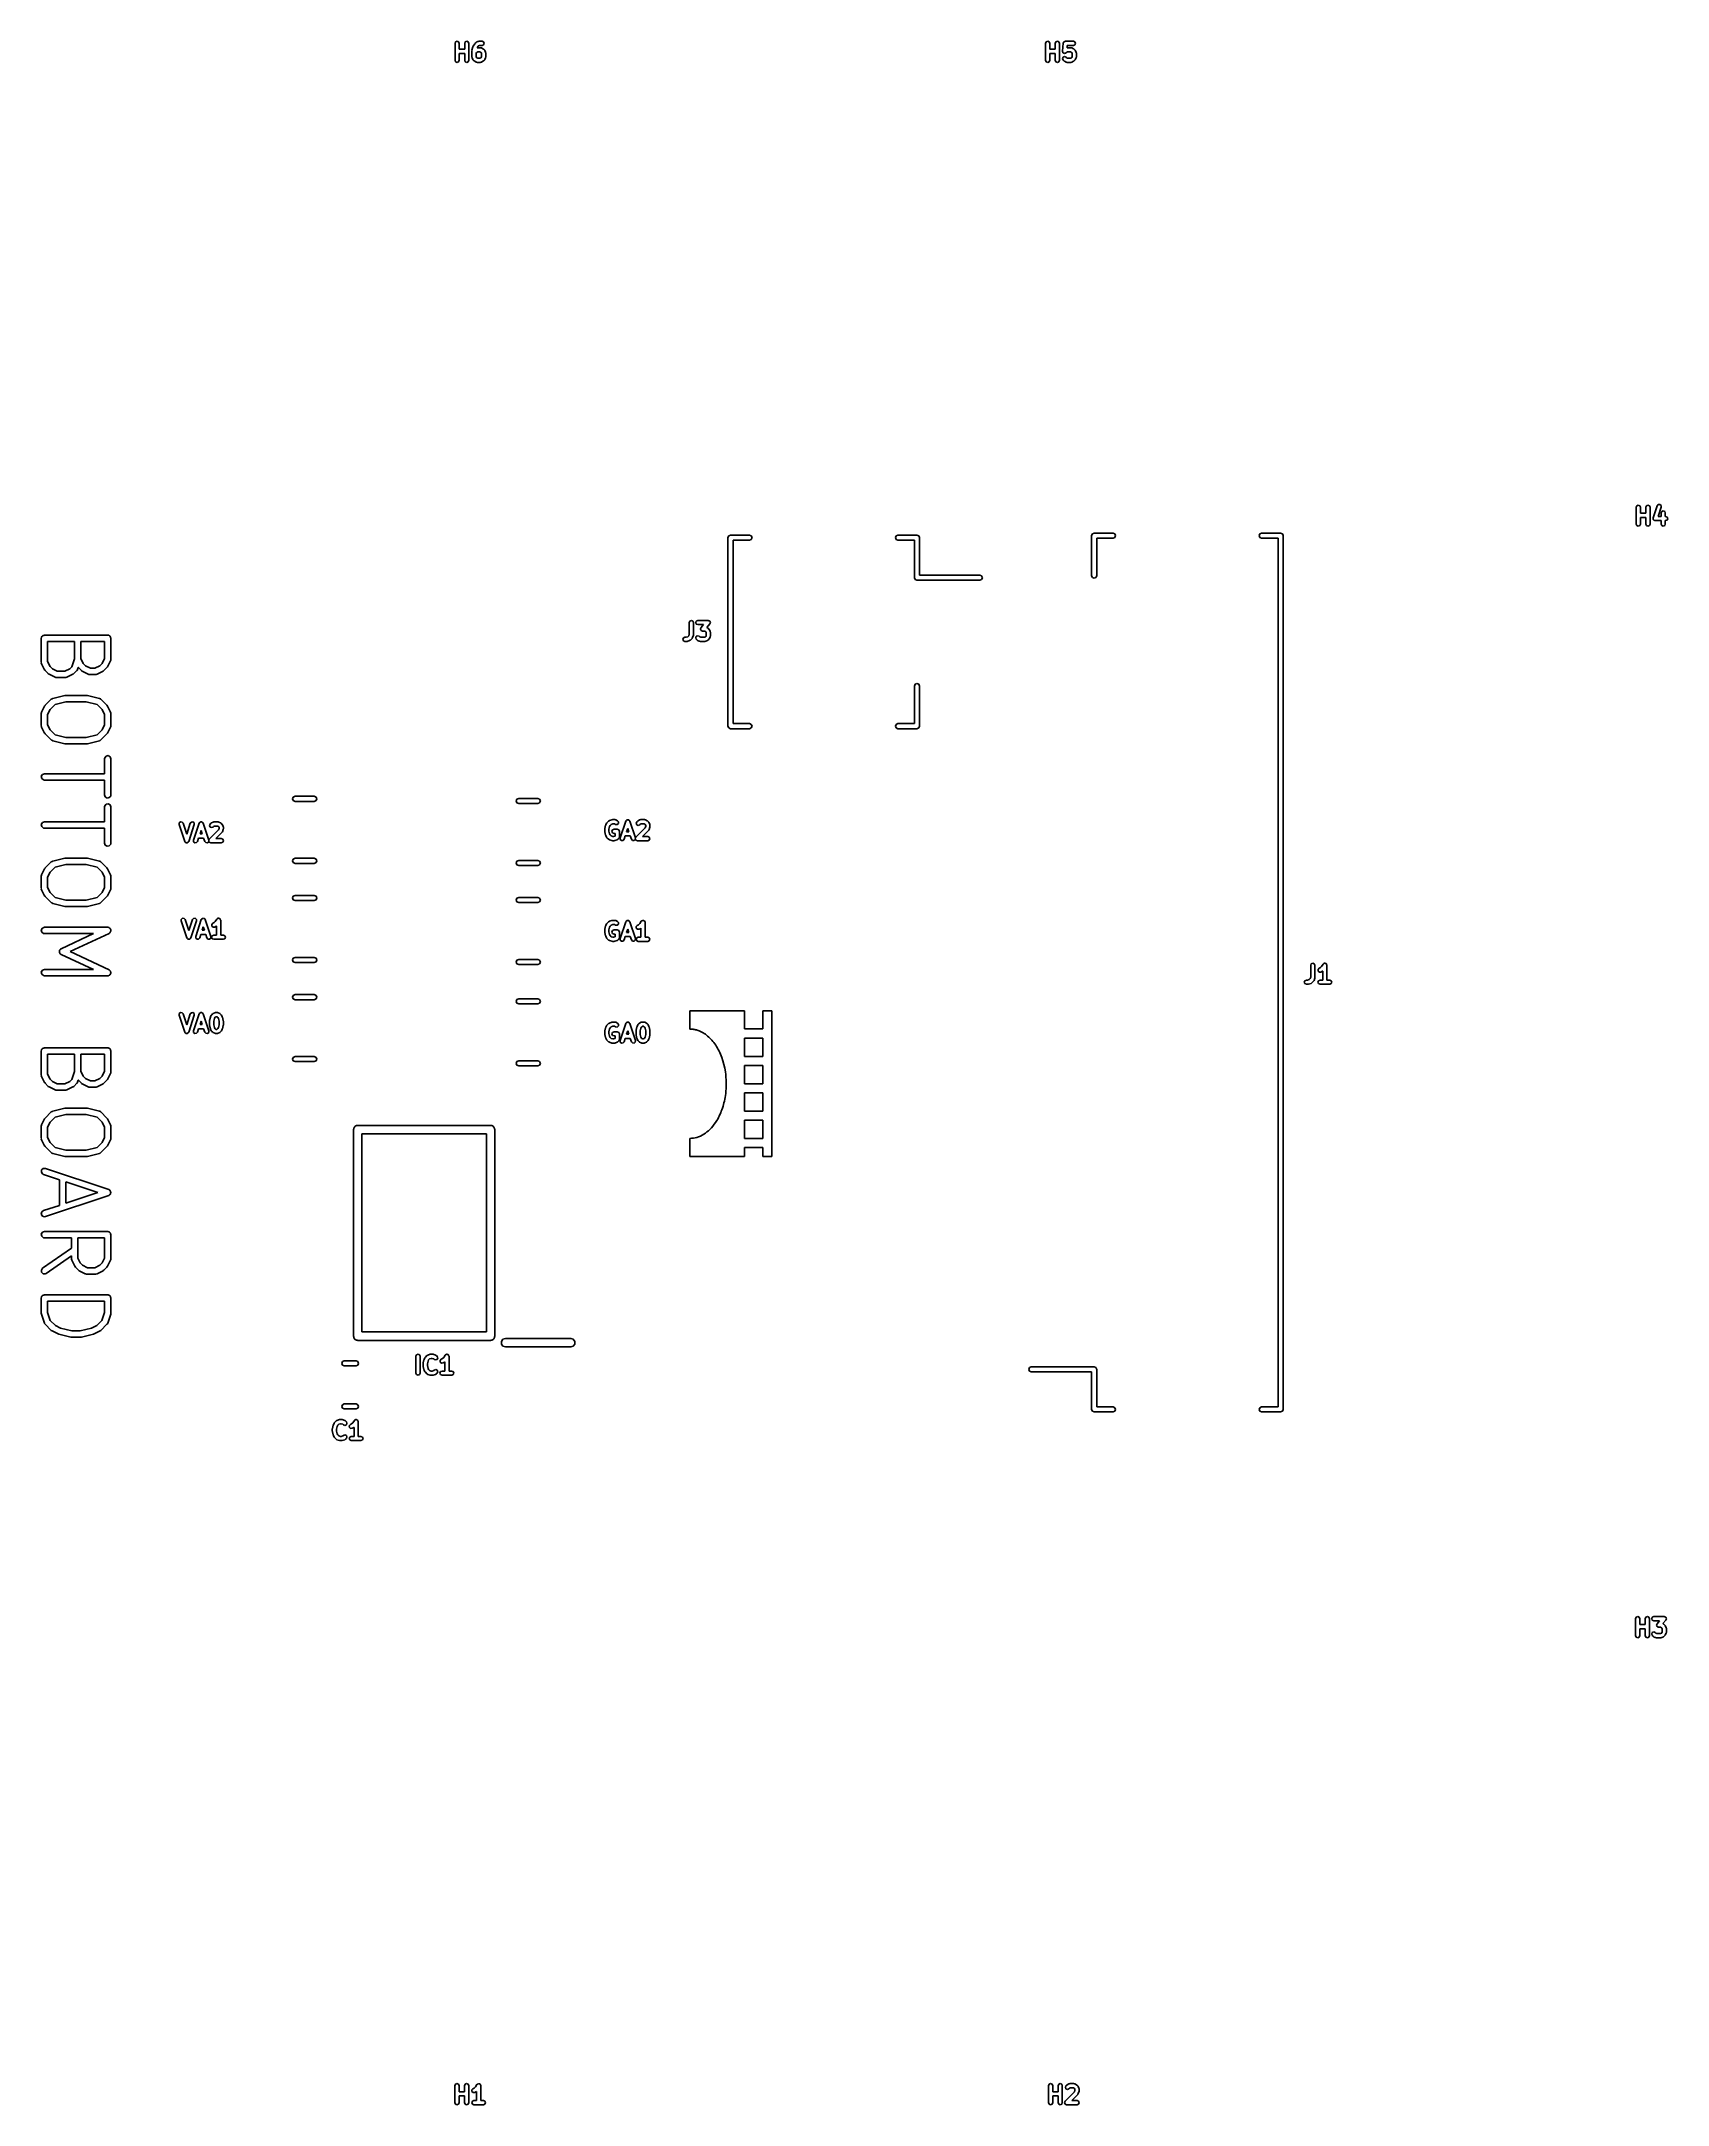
# Model space of a CAD drawing. Extents: x 84.8 to 123.4, y -81.5 to -32.5.
import ezdxf

# ---------------------------------------------------------------- set-up
doc = ezdxf.new("R2010")
doc.units = 0
doc.layers.add('BLACK', color=7, linetype='CONTINUOUS')

msp = doc.modelspace()

# ---------------------------------------------------------------- linework, layer by layer
at = {"layer": 'BLACK', "linetype": 'CONTINUOUS'}
for p, q in [((94.645238, -32.577247), (94.659883, -32.541892)), ((94.645238, -32.977247), (94.645238, -32.577247)), ((94.659883, -32.541892), (94.695238, -32.527247)), ((94.695238, -32.527247), (94.730593, -32.541892)), ((94.730593, -32.541892), (94.745238, -32.577247)), ((94.745238, -32.577247), (94.745238, -32.717723)), ((94.745238, -32.717723), (94.873809, -32.717723)), ((94.873809, -32.577247), (94.888454, -32.541892)), ((94.873809, -32.717723), (94.873809, -32.577247)), ((94.888454, -32.541892), (94.923809, -32.527247)), ((94.923809, -32.527247), (94.959164, -32.541892)), ((94.959164, -32.541892), (94.973809, -32.577247)), ((94.973809, -32.577247), (94.973809, -32.977247)), ((95.045238, -32.748676), (95.047664, -32.742819)), ((95.045238, -32.901057), (95.045238, -32.748676)), ((95.046731, -32.736549), (95.065779, -32.660358)), ((95.047664, -32.742819), (95.046731, -32.736549)), ((95.065779, -32.660358), (95.070985, -32.653331)), ((95.070985, -32.653331), (95.072683, -32.64475)), ((95.072683, -32.64475), (95.110778, -32.587607)), ((95.110778, -32.587607), (95.115056, -32.584741)), ((95.115056, -32.584741), (95.117026, -32.579987)), ((95.117026, -32.579987), (95.136073, -32.560939)), ((95.136073, -32.560939), (95.143676, -32.557789)), ((95.143676, -32.557789), (95.149067, -32.551574)), ((95.149067, -32.551574), (95.187164, -32.532525)), ((95.183231, -32.779628), (95.162951, -32.789768)), ((95.191239, -32.647193), (95.168925, -32.680664)), ((95.168925, -32.680664), (95.171428, -32.679628)), ((95.171428, -32.679628), (95.247619, -32.679628)), ((95.235816, -32.779628), (95.183231, -32.779628)), ((95.187164, -32.532525), (95.198773, -32.5317)), ((95.201046, -32.637387), (95.191239, -32.647193)), ((95.198773, -32.5317), (95.209524, -32.527247)), ((95.221327, -32.627247), (95.201046, -32.637387)), ((95.209524, -32.527247), (95.285714, -32.527247)), ((95.285714, -32.627247), (95.221327, -32.627247)), ((95.256096, -32.789768), (95.235816, -32.779628)), ((95.247619, -32.679628), (95.258371, -32.684081)), ((95.258371, -32.684081), (95.26998, -32.684907)), ((95.26998, -32.684907), (95.308075, -32.703955)), ((95.285714, -32.527247), (95.321069, -32.541892)), ((95.321069, -32.612602), (95.285714, -32.627247)), ((95.308075, -32.703955), (95.313466, -32.710171)), ((95.313466, -32.710171), (95.321068, -32.71332)), ((95.321068, -32.71332), (95.340116, -32.732367)), ((95.321069, -32.541892), (95.335714, -32.577247)), ((95.335714, -32.577247), (95.321069, -32.612602)), ((95.340116, -32.732367), (95.343265, -32.739969)), ((95.343265, -32.739969), (95.349484, -32.745363)), ((95.349484, -32.745363), (95.368531, -32.783459)), ((108.645238, -32.577247), (108.659883, -32.541892)), ((108.645238, -32.977247), (108.645238, -32.577247)), ((108.659883, -32.541892), (108.695238, -32.527247)), ((108.695238, -32.527247), (108.730593, -32.541892)), ((108.730593, -32.541892), (108.745238, -32.577247)), ((108.745238, -32.577247), (108.745238, -32.717723)), ((108.745238, -32.717723), (108.873809, -32.717723)), ((108.873809, -32.577247), (108.888454, -32.541892)), ((108.873809, -32.717723), (108.873809, -32.577247)), ((108.888454, -32.541892), (108.923809, -32.527247)), ((108.923809, -32.527247), (108.959164, -32.541892)), ((108.959164, -32.541892), (108.973809, -32.577247)), ((108.973809, -32.577247), (108.973809, -32.977247)), ((109.045238, -32.767722), (109.046249, -32.765279)), ((109.051677, -32.783268), (109.045238, -32.767722)), ((109.045486, -32.762748), (109.064534, -32.572272)), ((109.046249, -32.765279), (109.045486, -32.762748)), ((109.064534, -32.572272), (109.072491, -32.557437)), ((109.072491, -32.557437), (109.078931, -32.541892)), ((109.078931, -32.541892), (109.081373, -32.54088)), ((109.081373, -32.54088), (109.082624, -32.538549)), ((109.082624, -32.538549), (109.09874, -32.533686)), ((109.09874, -32.533686), (109.114286, -32.527247)), ((109.114286, -32.527247), (109.304762, -32.527247)), ((109.164184, -32.779628), (109.143902, -32.789769)), ((109.159535, -32.627247), (109.154297, -32.679628)), ((109.154297, -32.679628), (109.247619, -32.679628)), ((109.304762, -32.627247), (109.159535, -32.627247)), ((109.235816, -32.779628), (109.164184, -32.779628)), ((109.256096, -32.789768), (109.235816, -32.779628)), ((109.247619, -32.679628), (109.258371, -32.684081)), ((109.258371, -32.684081), (109.26998, -32.684907)), ((109.26998, -32.684907), (109.308075, -32.703955)), ((109.304762, -32.527247), (109.340117, -32.541892)), ((109.340117, -32.612602), (109.304762, -32.627247)), ((109.308075, -32.703955), (109.313466, -32.710171)), ((109.313466, -32.710171), (109.321068, -32.71332)), ((109.321068, -32.71332), (109.340116, -32.732367)), ((109.340116, -32.732367), (109.343265, -32.739969)), ((109.340117, -32.541892), (109.354762, -32.577247)), ((109.354762, -32.577247), (109.340117, -32.612602)), ((109.343265, -32.739969), (109.349484, -32.745363)), ((109.349484, -32.745363), (109.368531, -32.783459)), ((94.659883, -33.012602), (94.645238, -32.977247)), ((94.695238, -33.027247), (94.659883, -33.012602)), ((94.730593, -33.012602), (94.695238, -33.027247)), ((94.745238, -32.977247), (94.730593, -33.012602)), ((94.873809, -32.817723), (94.745238, -32.817723)), ((94.745238, -32.817723), (94.745238, -32.977247)), ((94.873809, -32.977247), (94.873809, -32.817723)), ((94.888454, -33.012602), (94.873809, -32.977247)), ((94.923809, -33.027247), (94.888454, -33.012602)), ((94.959164, -33.012602), (94.923809, -33.027247)), ((94.973809, -32.977247), (94.959164, -33.012602)), ((95.049691, -32.911809), (95.045238, -32.901057)), ((95.050517, -32.923418), (95.049691, -32.911809)), ((95.069565, -32.961513), (95.050517, -32.923418)), ((95.075781, -32.966904), (95.069565, -32.961513)), ((95.07893, -32.974506), (95.075781, -32.966904)), ((95.097977, -32.993554), (95.07893, -32.974506)), ((95.105579, -32.996703), (95.097977, -32.993554)), ((95.110973, -33.002922), (95.105579, -32.996703)), ((95.149068, -33.021968), (95.110973, -33.002922)), ((95.155379, -32.797339), (95.145238, -32.817622)), ((95.145238, -32.817622), (95.145238, -32.889253)), ((95.145238, -32.889253), (95.155378, -32.909534)), ((95.160674, -33.022792), (95.149068, -33.021968)), ((95.155378, -32.909534), (95.16295, -32.917106)), ((95.162951, -32.789768), (95.155379, -32.797339)), ((95.171428, -33.027247), (95.160674, -33.022792)), ((95.16295, -32.917106), (95.183232, -32.927247)), ((95.247619, -33.027247), (95.171428, -33.027247)), ((95.183232, -32.927247), (95.235816, -32.927247)), ((95.235816, -32.927247), (95.256096, -32.917107)), ((95.258369, -33.022793), (95.247619, -33.027247)), ((95.263668, -32.79734), (95.256096, -32.789768)), ((95.256096, -32.917107), (95.263667, -32.909536)), ((95.269979, -33.021969), (95.258369, -33.022793)), ((95.263667, -32.909536), (95.273809, -32.889253)), ((95.273809, -32.817622), (95.263668, -32.79734)), ((95.308074, -33.002922), (95.269979, -33.021969)), ((95.273809, -32.889253), (95.273809, -32.817622)), ((95.313466, -32.996704), (95.308074, -33.002922)), ((95.321069, -32.993555), (95.313466, -32.996704)), ((95.340117, -32.974507), (95.321069, -32.993555)), ((95.343265, -32.966904), (95.340117, -32.974507)), ((95.349484, -32.961512), (95.343265, -32.966904)), ((95.36853, -32.923417), (95.349484, -32.961512)), ((95.369354, -32.91181), (95.36853, -32.923417)), ((95.368531, -32.783459), (95.369355, -32.795067)), ((95.373809, -32.901057), (95.369354, -32.91181)), ((95.369355, -32.795067), (95.373809, -32.805819)), ((95.373809, -32.805819), (95.373809, -32.901057)), ((108.659883, -33.012602), (108.645238, -32.977247)), ((108.695238, -33.027247), (108.659883, -33.012602)), ((108.730593, -33.012602), (108.695238, -33.027247)), ((108.745238, -32.977247), (108.730593, -33.012602)), ((108.873809, -32.817723), (108.745238, -32.817723)), ((108.745238, -32.817723), (108.745238, -32.977247)), ((108.873809, -32.977247), (108.873809, -32.817723)), ((108.888454, -33.012602), (108.873809, -32.977247)), ((108.923809, -33.027247), (108.888454, -33.012602)), ((108.959164, -33.012602), (108.923809, -33.027247)), ((108.973809, -32.977247), (108.959164, -33.012602)), ((109.045238, -32.939152), (109.059883, -32.903797)), ((109.059883, -32.974507), (109.045238, -32.939152)), ((109.05654, -32.799385), (109.051677, -32.783268)), ((109.05887, -32.800635), (109.05654, -32.799385)), ((109.059882, -32.803077), (109.05887, -32.800635)), ((109.075427, -32.809516), (109.059882, -32.803077)), ((109.059883, -32.903797), (109.095238, -32.889152)), ((109.078931, -32.993555), (109.059883, -32.974507)), ((109.090263, -32.817475), (109.075427, -32.809516)), ((109.086533, -32.996703), (109.078931, -32.993555)), ((109.091926, -33.002922), (109.086533, -32.996703)), ((109.092794, -32.816711), (109.090263, -32.817475)), ((109.130021, -33.021968), (109.091926, -33.002922)), ((109.095237, -32.817723), (109.092794, -32.816711)), ((109.110783, -32.811283), (109.095237, -32.817723)), ((109.095238, -32.889152), (109.130593, -32.903797)), ((109.1269, -32.806421), (109.110783, -32.811283)), ((109.12815, -32.80409), (109.1269, -32.806421)), ((109.130592, -32.803079), (109.12815, -32.80409)), ((109.141627, -33.022792), (109.130021, -33.021968)), ((109.143902, -32.789769), (109.130592, -32.803079)), ((109.130593, -32.903797), (109.143901, -32.917105)), ((109.152381, -33.027247), (109.141627, -33.022792)), ((109.143901, -32.917105), (109.164185, -32.927247)), ((109.247619, -33.027247), (109.152381, -33.027247)), ((109.164185, -32.927247), (109.235816, -32.927247)), ((109.235816, -32.927247), (109.256096, -32.917107)), ((109.258369, -33.022793), (109.247619, -33.027247)), ((109.263668, -32.79734), (109.256096, -32.789768)), ((109.256096, -32.917107), (109.263667, -32.909536)), ((109.269979, -33.021969), (109.258369, -33.022793)), ((109.263667, -32.909536), (109.273809, -32.889253)), ((109.273809, -32.817622), (109.263668, -32.79734)), ((109.308074, -33.002922), (109.269979, -33.021969)), ((109.273809, -32.889253), (109.273809, -32.817622)), ((109.313466, -32.996704), (109.308074, -33.002922)), ((109.321069, -32.993555), (109.313466, -32.996704)), ((109.340117, -32.974507), (109.321069, -32.993555)), ((109.343265, -32.966904), (109.340117, -32.974507)), ((109.349484, -32.961512), (109.343265, -32.966904)), ((109.36853, -32.923417), (109.349484, -32.961512)), ((109.369354, -32.91181), (109.36853, -32.923417)), ((109.368531, -32.783459), (109.369355, -32.795067)), ((109.373809, -32.901057), (109.369354, -32.91181)), ((109.369355, -32.795067), (109.373809, -32.805819)), ((109.373809, -32.805819), (109.373809, -32.901057)), ((122.645238, -43.577247), (122.659883, -43.541892)), ((122.659883, -43.541892), (122.695238, -43.527247)), ((122.695238, -43.527247), (122.730593, -43.541892)), ((122.730593, -43.541892), (122.745238, -43.577247)), ((122.873809, -43.577247), (122.888454, -43.541892)), ((122.888454, -43.541892), (122.923809, -43.527247)), ((122.923809, -43.527247), (122.959164, -43.541892)), ((122.959164, -43.541892), (122.973809, -43.577247)), ((123.047804, -43.828103), (123.143042, -43.542389)), ((123.143042, -43.542389), (123.168116, -43.513479)), ((123.168116, -43.513479), (123.206287, -43.510766)), ((123.206287, -43.510766), (123.235197, -43.53584)), ((123.235197, -43.53584), (123.23791, -43.574011)), ((122.645238, -43.977247), (122.645238, -43.577247)), ((122.659883, -44.012602), (122.645238, -43.977247)), ((122.695238, -44.027247), (122.659883, -44.012602)), ((122.730593, -44.012602), (122.695238, -44.027247)), ((122.745238, -43.977247), (122.730593, -44.012602)), ((122.745238, -43.577247), (122.745238, -43.717723)), ((122.745238, -43.717723), (122.873809, -43.717723)), ((122.873809, -43.817723), (122.745238, -43.817723)), ((122.745238, -43.817723), (122.745238, -43.977247)), ((122.873809, -43.717723), (122.873809, -43.577247)), ((122.873809, -43.977247), (122.873809, -43.817723)), ((122.888454, -44.012602), (122.873809, -43.977247)), ((122.923809, -44.027247), (122.888454, -44.012602)), ((122.959164, -44.012602), (122.923809, -44.027247)), ((122.973809, -43.977247), (122.959164, -44.012602)), ((122.973809, -43.577247), (122.973809, -43.977247)), ((123.045238, -43.843914), (123.048387, -43.83631)), ((123.049692, -43.854666), (123.045238, -43.843914)), ((123.048387, -43.83631), (123.047804, -43.828103)), ((123.050517, -43.866274), (123.049692, -43.854666)), ((123.056733, -43.871665), (123.050517, -43.866274)), ((123.059883, -43.879269), (123.056733, -43.871665)), ((123.070635, -43.883722), (123.059883, -43.879269)), ((123.079427, -43.891348), (123.070635, -43.883722)), ((123.087634, -43.890764), (123.079427, -43.891348)), ((123.095238, -43.893914), (123.087634, -43.890764)), ((123.235714, -43.893914), (123.095238, -43.893914)), ((123.23791, -43.574011), (123.164609, -43.793914)), ((123.164609, -43.793914), (123.235714, -43.793914)), ((123.235714, -43.71058), (123.250359, -43.675225)), ((123.235714, -43.793914), (123.235714, -43.71058)), ((123.235714, -43.977247), (123.235714, -43.893914)), ((123.250359, -44.012602), (123.235714, -43.977247)), ((123.250359, -43.675225), (123.285714, -43.66058)), ((123.285714, -44.027247), (123.250359, -44.012602)), ((123.285714, -43.66058), (123.321069, -43.675225)), ((123.321069, -44.012602), (123.285714, -44.027247)), ((123.321069, -43.675225), (123.335714, -43.71058)), ((123.335714, -43.977247), (123.321069, -44.012602)), ((123.335714, -43.71058), (123.335714, -43.793914)), ((123.335714, -43.793914), (123.342857, -43.793914)), ((123.342857, -43.893914), (123.335714, -43.893914)), ((123.335714, -43.893914), (123.335714, -43.977247)), ((123.342857, -43.793914), (123.378212, -43.808559)), ((123.378212, -43.879269), (123.342857, -43.893914)), ((123.378212, -43.808559), (123.392857, -43.843914)), ((123.392857, -43.843914), (123.378212, -43.879269)), ((101.116, -44.2978), (101.133574, -44.255374)), ((101.116, -48.7678), (101.116, -44.2978)), ((101.133574, -44.255374), (101.176, -44.2378)), ((101.176, -44.2378), (101.626, -44.2378)), ((101.626, -44.3578), (101.236, -44.3578)), ((101.236, -44.3578), (101.236, -48.7078)), ((101.626, -44.2378), (101.668426, -44.255374)), ((101.668426, -44.340226), (101.626, -44.3578)), ((101.668426, -44.255374), (101.686, -44.2978)), ((101.686, -44.2978), (101.668426, -44.340226)), ((105.086, -44.2978), (105.103574, -44.255374)), ((105.103574, -44.340226), (105.086, -44.2978)), ((105.103574, -44.255374), (105.146, -44.2378)), ((105.146, -44.3578), (105.103574, -44.340226)), ((105.146, -44.2378), (105.596, -44.2378)), ((105.536, -44.3578), (105.146, -44.3578)), ((105.536, -45.2478), (105.536, -44.3578)), ((105.596, -44.2378), (105.638426, -44.255374)), ((105.638426, -44.255374), (105.656, -44.2978)), ((105.656, -44.2978), (105.656, -45.1878)), ((109.736, -44.25), (109.753574, -44.207574)), ((109.736, -45.2), (109.736, -44.25)), ((109.753574, -44.207574), (109.796, -44.19)), ((109.796, -44.19), (110.246, -44.19)), ((110.246, -44.31), (109.856, -44.31)), ((109.856, -44.31), (109.856, -45.2)), ((110.246, -44.19), (110.288426, -44.207574)), ((110.288426, -44.292426), (110.246, -44.31)), ((110.288426, -44.207574), (110.306, -44.25)), ((110.306, -44.25), (110.288426, -44.292426)), ((113.706, -44.25), (113.723574, -44.207574)), ((113.723574, -44.292426), (113.706, -44.25)), ((113.723574, -44.207574), (113.766, -44.19)), ((113.766, -44.31), (113.723574, -44.292426)), ((113.766, -44.19), (114.216, -44.19)), ((114.156, -44.31), (113.766, -44.31)), ((114.156, -64.91), (114.156, -44.31)), ((114.216, -44.19), (114.258426, -44.207574)), ((114.258426, -44.207574), (114.276, -44.25)), ((114.276, -44.25), (114.276, -64.97)), ((105.553574, -45.290226), (105.536, -45.2478)), ((105.596, -45.3078), (105.553574, -45.290226)), ((107.086, -45.3078), (105.596, -45.3078)), ((105.656, -45.1878), (107.086, -45.1878)), ((107.086, -45.1878), (107.128426, -45.205374)), ((107.128426, -45.290226), (107.086, -45.3078)), ((107.128426, -45.205374), (107.146, -45.2478)), ((107.146, -45.2478), (107.128426, -45.290226)), ((109.753574, -45.242426), (109.736, -45.2)), ((109.796, -45.26), (109.753574, -45.242426)), ((109.838426, -45.242426), (109.796, -45.26)), ((109.856, -45.2), (109.838426, -45.242426)), ((100.197466, -46.310047), (100.212111, -46.274692)), ((100.197466, -46.587648), (100.197466, -46.310047)), ((100.212111, -46.274692), (100.247466, -46.260047)), ((100.247466, -46.260047), (100.282821, -46.274692)), ((100.282821, -46.274692), (100.297466, -46.310047)), ((100.297466, -46.310047), (100.297466, -46.595761)), ((100.349847, -46.310047), (100.364492, -46.274692)), ((100.364492, -46.345402), (100.349847, -46.310047)), ((100.364492, -46.274692), (100.399847, -46.260047)), ((100.399847, -46.360047), (100.364492, -46.345402)), ((100.399847, -46.260047), (100.647466, -46.260047)), ((100.537278, -46.360047), (100.399847, -46.360047)), ((100.464133, -46.462428), (100.470866, -46.446173)), ((100.464813, -46.46407), (100.464133, -46.462428)), ((100.464244, -46.465754), (100.464813, -46.46407)), ((100.472044, -46.481527), (100.464244, -46.465754)), ((100.470866, -46.446173), (100.476504, -46.429503)), ((100.478778, -46.497783), (100.472044, -46.481527)), ((100.476504, -46.429503), (100.537278, -46.360047)), ((100.685095, -46.342972), (100.611769, -46.426773)), ((100.611769, -46.426773), (100.631732, -46.436755)), ((100.631732, -46.436755), (100.637123, -46.442971)), ((100.637123, -46.442971), (100.644725, -46.44612)), ((100.644725, -46.44612), (100.663773, -46.465167)), ((100.647466, -46.260047), (100.66372, -46.26678)), ((100.66372, -46.26678), (100.680391, -46.272418)), ((100.663773, -46.465167), (100.666922, -46.472769)), ((100.666922, -46.472769), (100.673141, -46.478163)), ((100.673141, -46.478163), (100.692188, -46.516259)), ((100.680391, -46.272418), (100.681179, -46.274011)), ((100.681179, -46.274011), (100.682821, -46.274692)), ((100.682821, -46.274692), (100.689554, -46.290947)), ((100.690732, -46.326301), (100.685095, -46.342972)), ((100.689554, -46.290947), (100.697355, -46.306721)), ((100.697466, -46.310047), (100.690732, -46.326301)), ((100.697355, -46.306721), (100.696785, -46.308404)), ((100.696785, -46.308404), (100.697466, -46.310047)), ((84.836871, -46.683826), (84.838588, -46.674084)), ((84.836871, -47.255255), (84.836871, -46.683826)), ((84.83801, -46.670802), (84.839676, -46.667916)), ((84.838588, -46.674084), (84.83801, -46.670802)), ((84.839676, -46.667916), (84.841394, -46.658174)), ((84.841394, -46.658174), (84.853919, -46.643246)), ((84.853919, -46.643246), (84.863662, -46.626373)), ((84.863662, -46.626373), (84.87002, -46.624058)), ((84.87002, -46.624058), (84.874371, -46.618874)), ((84.874371, -46.618874), (84.893562, -46.615489)), ((84.893562, -46.615489), (84.911871, -46.608826)), ((84.911871, -46.608826), (86.411871, -46.608826)), ((85.622585, -46.758826), (84.986871, -46.758826)), ((84.986871, -46.758826), (84.986871, -47.237549)), ((85.622585, -47.171656), (85.622585, -46.758826)), ((86.336871, -46.758826), (85.772585, -46.758826)), ((85.772585, -46.758826), (85.772585, -47.166121)), ((86.336871, -47.166121), (86.336871, -46.758826)), ((86.411871, -46.608826), (86.421612, -46.610543)), ((86.421612, -46.610543), (86.424895, -46.609965)), ((86.424895, -46.609965), (86.42778, -46.611631)), ((86.42778, -46.611631), (86.437523, -46.613349)), ((86.437523, -46.613349), (86.45245, -46.625874)), ((86.45245, -46.625874), (86.469324, -46.635617)), ((86.469324, -46.635617), (86.471638, -46.641975)), ((86.471638, -46.641975), (86.476823, -46.646326)), ((86.476823, -46.646326), (86.480207, -46.665517)), ((86.480207, -46.665517), (86.486871, -46.683826)), ((86.486871, -46.683826), (86.486871, -47.183826)), ((100.045085, -46.710047), (100.05973, -46.674692)), ((100.05973, -46.745402), (100.045085, -46.710047)), ((100.05973, -46.674692), (100.095085, -46.660047)), ((100.095085, -46.760047), (100.05973, -46.745402)), ((100.095085, -46.660047), (100.125068, -46.660047)), ((100.133181, -46.760047), (100.095085, -46.760047)), ((100.125068, -46.660047), (100.163314, -46.647298)), ((100.140783, -46.756897), (100.133181, -46.760047)), ((100.148992, -46.757481), (100.140783, -46.756897)), ((100.206134, -46.738434), (100.148992, -46.757481)), ((100.163314, -46.647298), (100.184717, -46.625895)), ((100.184717, -46.625895), (100.197466, -46.587648)), ((100.214926, -46.730808), (100.206134, -46.738434)), ((100.225678, -46.726355), (100.214926, -46.730808)), ((100.263774, -46.688259), (100.225678, -46.726355)), ((100.268227, -46.677507), (100.263774, -46.688259)), ((100.275853, -46.668715), (100.268227, -46.677507)), ((100.2949, -46.611572), (100.275853, -46.668715)), ((100.297466, -46.595761), (100.294316, -46.603363)), ((100.294316, -46.603363), (100.2949, -46.611572)), ((100.349847, -46.671952), (100.364492, -46.636597)), ((100.364492, -46.707307), (100.349847, -46.671952)), ((100.364492, -46.636597), (100.399847, -46.621952)), ((100.38354, -46.726355), (100.364492, -46.707307)), ((100.391142, -46.729503), (100.38354, -46.726355)), ((100.396535, -46.735722), (100.391142, -46.729503)), ((100.43463, -46.754768), (100.396535, -46.735722)), ((100.399847, -46.621952), (100.435202, -46.636597)), ((100.446236, -46.755592), (100.43463, -46.754768)), ((100.435202, -46.636597), (100.44851, -46.649905)), ((100.45699, -46.760047), (100.446236, -46.755592)), ((100.44851, -46.649905), (100.468794, -46.660047)), ((100.571276, -46.760047), (100.45699, -46.760047)), ((100.468794, -46.660047), (100.559473, -46.660047)), ((100.480419, -46.498463), (100.478778, -46.497783)), ((100.481208, -46.500057), (100.480419, -46.498463)), ((100.497878, -46.505694), (100.481208, -46.500057)), ((100.514133, -46.512428), (100.497878, -46.505694)), ((100.559473, -46.512428), (100.514133, -46.512428)), ((100.579753, -46.522568), (100.559473, -46.512428)), ((100.559473, -46.660047), (100.579753, -46.649907)), ((100.582026, -46.755593), (100.571276, -46.760047)), ((100.587325, -46.53014), (100.579753, -46.522568)), ((100.579753, -46.649907), (100.587324, -46.642336)), ((100.593636, -46.754769), (100.582026, -46.755593)), ((100.587324, -46.642336), (100.597466, -46.622053)), ((100.597466, -46.550422), (100.587325, -46.53014)), ((100.631731, -46.735722), (100.593636, -46.754769)), ((100.597466, -46.622053), (100.597466, -46.550422)), ((100.637123, -46.729504), (100.631731, -46.735722)), ((100.644726, -46.726355), (100.637123, -46.729504)), ((100.663774, -46.707307), (100.644726, -46.726355)), ((100.666922, -46.699704), (100.663774, -46.707307)), ((100.673141, -46.694312), (100.666922, -46.699704)), ((100.692187, -46.656217), (100.673141, -46.694312)), ((100.693011, -46.64461), (100.692187, -46.656217)), ((100.692188, -46.516259), (100.693012, -46.527867)), ((100.697466, -46.633857), (100.693011, -46.64461)), ((100.693012, -46.527867), (100.697466, -46.538619)), ((100.697466, -46.538619), (100.697466, -46.633857)), ((84.838404, -47.259468), (84.836871, -47.255255)), ((84.837363, -47.26383), (84.838404, -47.259468)), ((84.844789, -47.288796), (84.837363, -47.26383)), ((84.916218, -47.431653), (84.844789, -47.288796)), ((84.917404, -47.432776), (84.916218, -47.431653)), ((84.930267, -47.451145), (84.917404, -47.432776)), ((85.001695, -47.522574), (84.930267, -47.451145)), ((84.986871, -47.237549), (85.044939, -47.353685)), ((85.044939, -47.353685), (85.099155, -47.407902)), ((85.099155, -47.407902), (85.21529, -47.465969)), ((85.394166, -47.465969), (85.510301, -47.407901)), ((85.510301, -47.407901), (85.560604, -47.357598)), ((85.560604, -47.357598), (85.622585, -47.171656)), ((85.67919, -47.451145), (85.607761, -47.522574)), ((85.681084, -47.447081), (85.67919, -47.451145)), ((85.684906, -47.444734), (85.681084, -47.447081)), ((85.697308, -47.421829), (85.684906, -47.444734)), ((85.71284, -47.375231), (85.697308, -47.421829)), ((85.715981, -47.379717), (85.71284, -47.375231)), ((85.787409, -47.451145), (85.715981, -47.379717)), ((85.772585, -47.166121), (85.830653, -47.282257)), ((85.78889, -47.451836), (85.787409, -47.451145)), ((85.806901, -47.465194), (85.78889, -47.451836)), ((85.830653, -47.282257), (85.884869, -47.336473)), ((85.884869, -47.336473), (86.001005, -47.394541)), ((86.001005, -47.394541), (86.108452, -47.394541)), ((86.108452, -47.394541), (86.224586, -47.336473)), ((86.224586, -47.336473), (86.278803, -47.282257)), ((86.278803, -47.282257), (86.336871, -47.166121)), ((86.322047, -47.451145), (86.30368, -47.464004)), ((86.393475, -47.379717), (86.322047, -47.451145)), ((86.394166, -47.378235), (86.393475, -47.379717)), ((86.407524, -47.360225), (86.394166, -47.378235)), ((86.478953, -47.217367), (86.407524, -47.360225)), ((86.479465, -47.212913), (86.478953, -47.217367)), ((86.482348, -47.209478), (86.479465, -47.212913)), ((86.486871, -47.183826), (86.482348, -47.209478)), ((85.003176, -47.523265), (85.001695, -47.522574)), ((85.021187, -47.536623), (85.003176, -47.523265)), ((85.164044, -47.608051), (85.021187, -47.536623)), ((85.168497, -47.608563), (85.164044, -47.608051)), ((85.171933, -47.611446), (85.168497, -47.608563)), ((85.197585, -47.615969), (85.171933, -47.611446)), ((85.411871, -47.615969), (85.197585, -47.615969)), ((85.21529, -47.465969), (85.394166, -47.465969)), ((85.416084, -47.614435), (85.411871, -47.615969)), ((85.420445, -47.615477), (85.416084, -47.614435)), ((85.445412, -47.608051), (85.420445, -47.615477)), ((85.588269, -47.536623), (85.445412, -47.608051)), ((85.589394, -47.535433), (85.588269, -47.536623)), ((85.607761, -47.522574), (85.589394, -47.535433)), ((85.949759, -47.536623), (85.806901, -47.465194)), ((85.954212, -47.537135), (85.949759, -47.536623)), ((85.957648, -47.540018), (85.954212, -47.537135)), ((85.9833, -47.544541), (85.957648, -47.540018)), ((86.126157, -47.544541), (85.9833, -47.544541)), ((86.13037, -47.543007), (86.126157, -47.544541)), ((86.134732, -47.544049), (86.13037, -47.543007)), ((86.159698, -47.536623), (86.134732, -47.544049)), ((86.302555, -47.465194), (86.159698, -47.536623)), ((86.30368, -47.464004), (86.302555, -47.465194)), ((105.536, -47.8178), (105.553574, -47.775374)), ((105.536, -48.7078), (105.536, -47.8178)), ((105.553574, -47.775374), (105.596, -47.7578)), ((105.596, -47.7578), (105.638426, -47.775374)), ((105.638426, -47.775374), (105.656, -47.8178)), ((105.656, -47.8178), (105.656, -48.7678)), ((84.844276, -48.440453), (84.844789, -48.436)), ((84.844789, -48.436), (84.916218, -48.293143)), ((84.916218, -48.293143), (84.929576, -48.275132)), ((84.929576, -48.275132), (84.930267, -48.273651)), ((84.930267, -48.273651), (85.073124, -48.130793)), ((85.044938, -48.37111), (84.986871, -48.487246)), ((85.1645, -48.251548), (85.044938, -48.37111)), ((85.073124, -48.130793), (85.094461, -48.115853)), ((85.094461, -48.115853), (85.101833, -48.115207)), ((85.101833, -48.115207), (85.107967, -48.111065)), ((85.107967, -48.111065), (85.393681, -48.039637)), ((85.421105, -48.187398), (85.1645, -48.251548)), ((85.393681, -48.039637), (85.408613, -48.038583)), ((85.408613, -48.038583), (85.411871, -48.037398)), ((85.411871, -48.037398), (85.911871, -48.037398)), ((85.902637, -48.187398), (85.421105, -48.187398)), ((86.159241, -48.251548), (85.902637, -48.187398)), ((85.911871, -48.037398), (85.926612, -48.039997)), ((85.926612, -48.039997), (85.930061, -48.039637)), ((85.930061, -48.039637), (86.215775, -48.111065)), ((86.278803, -48.37111), (86.159241, -48.251548)), ((86.215775, -48.111065), (86.239564, -48.121675)), ((86.239564, -48.121675), (86.24391, -48.127665)), ((86.24391, -48.127665), (86.250618, -48.130793)), ((86.250618, -48.130793), (86.393475, -48.273651)), ((86.336871, -48.487246), (86.278803, -48.37111)), ((86.393475, -48.273651), (86.406337, -48.292019)), ((86.406337, -48.292019), (86.407524, -48.293143)), ((86.407524, -48.293143), (86.478953, -48.436)), ((86.478953, -48.436), (86.486379, -48.460966)), ((84.836871, -48.469541), (84.841394, -48.443889)), ((84.836871, -48.755255), (84.836871, -48.469541)), ((84.838404, -48.759468), (84.836871, -48.755255)), ((84.837363, -48.76383), (84.838404, -48.759468)), ((84.844789, -48.788796), (84.837363, -48.76383)), ((84.841394, -48.443889), (84.844276, -48.440453)), ((84.916218, -48.931653), (84.844789, -48.788796)), ((84.986871, -48.487246), (84.986871, -48.737549)), ((84.986871, -48.737549), (85.044938, -48.853684)), ((85.044938, -48.853684), (85.1645, -48.973246)), ((86.159241, -48.973246), (86.278803, -48.853684)), ((86.278803, -48.853684), (86.336871, -48.737549)), ((86.336871, -48.737549), (86.336871, -48.487246)), ((86.478953, -48.788796), (86.407524, -48.931653)), ((86.479465, -48.784342), (86.478953, -48.788796)), ((86.482348, -48.780907), (86.479465, -48.784342)), ((86.486871, -48.755255), (86.482348, -48.780907)), ((86.486379, -48.460966), (86.485337, -48.465327)), ((86.485337, -48.465327), (86.486871, -48.469541)), ((86.486871, -48.469541), (86.486871, -48.755255)), ((101.133574, -48.810226), (101.116, -48.7678)), ((101.176, -48.8278), (101.133574, -48.810226)), ((101.626, -48.8278), (101.176, -48.8278)), ((101.236, -48.7078), (101.626, -48.7078)), ((101.626, -48.7078), (101.668426, -48.725374)), ((101.668426, -48.810226), (101.626, -48.8278)), ((101.668426, -48.725374), (101.686, -48.7678)), ((101.686, -48.7678), (101.668426, -48.810226)), ((105.086, -48.7678), (105.103574, -48.725374)), ((105.103574, -48.810226), (105.086, -48.7678)), ((105.103574, -48.725374), (105.146, -48.7078)), ((105.146, -48.8278), (105.103574, -48.810226)), ((105.146, -48.7078), (105.536, -48.7078)), ((105.596, -48.8278), (105.146, -48.8278)), ((105.638426, -48.810226), (105.596, -48.8278)), ((105.656, -48.7678), (105.638426, -48.810226)), ((84.917407, -48.932778), (84.916218, -48.931653)), ((84.930267, -48.951145), (84.917407, -48.932778)), ((85.073124, -49.094002), (84.930267, -48.951145)), ((85.079831, -49.097129), (85.073124, -49.094002)), ((85.084178, -49.10312), (85.079831, -49.097129)), ((85.107967, -49.11373), (85.084178, -49.10312)), ((85.39368, -49.185159), (85.107967, -49.11373)), ((85.1645, -48.973246), (85.421105, -49.037398)), ((85.397128, -49.184798), (85.39368, -49.185159)), ((85.411871, -49.187398), (85.397128, -49.184798)), ((85.911871, -49.187398), (85.411871, -49.187398)), ((85.421105, -49.037398), (85.902637, -49.037398)), ((85.902637, -49.037398), (86.159241, -48.973246)), ((85.915128, -49.186212), (85.911871, -49.187398)), ((85.930061, -49.185159), (85.915128, -49.186212)), ((86.215775, -49.11373), (85.930061, -49.185159)), ((86.221908, -49.109587), (86.215775, -49.11373)), ((86.229281, -49.108942), (86.221908, -49.109587)), ((86.250618, -49.094002), (86.229281, -49.108942)), ((86.393475, -48.951145), (86.250618, -49.094002)), ((86.394167, -48.949659), (86.393475, -48.951145)), ((86.407524, -48.931653), (86.394167, -48.949659)), ((84.863662, -49.912088), (84.911871, -49.894541)), ((84.911871, -49.894541), (86.336871, -49.894541)), ((86.336871, -49.54097), (86.341394, -49.515318)), ((86.336871, -49.894541), (86.336871, -49.54097)), ((86.341394, -49.515318), (86.374371, -49.476018)), ((86.374371, -49.476018), (86.424895, -49.467109)), ((86.424895, -49.467109), (86.469324, -49.492761)), ((86.469324, -49.492761), (86.486871, -49.54097)), ((86.486871, -49.54097), (86.486871, -50.398113)), ((84.83801, -49.956517), (84.863662, -49.912088)), ((84.846919, -50.007041), (84.83801, -49.956517)), ((84.886219, -50.040018), (84.846919, -50.007041)), ((84.911871, -50.044541), (84.886219, -50.040018)), ((86.336871, -50.044541), (84.911871, -50.044541)), ((86.336871, -50.398113), (86.336871, -50.044541)), ((86.354418, -50.446322), (86.336871, -50.398113)), ((86.336871, -50.683827), (86.341394, -50.658175)), ((86.336871, -51.037398), (86.336871, -50.683827)), ((86.341394, -50.658175), (86.374371, -50.618875)), ((86.398847, -50.471974), (86.354418, -50.446322)), ((86.374371, -50.618875), (86.424895, -50.609966)), ((86.449371, -50.463065), (86.398847, -50.471974)), ((86.424895, -50.609966), (86.469324, -50.635618)), ((86.482348, -50.423765), (86.449371, -50.463065)), ((86.469324, -50.635618), (86.486871, -50.683827)), ((86.486871, -50.398113), (86.482348, -50.423765)), ((86.486871, -50.683827), (86.486871, -51.54097)), ((90.793936, -50.491), (90.81151, -50.448574)), ((90.81151, -50.533426), (90.793936, -50.491)), ((90.81151, -50.448574), (90.853936, -50.431)), ((90.853936, -50.551), (90.81151, -50.533426)), ((90.853936, -50.431), (91.308064, -50.431)), ((91.308064, -50.551), (90.853936, -50.551)), ((91.308064, -50.431), (91.35049, -50.448574)), ((91.35049, -50.533426), (91.308064, -50.551)), ((91.35049, -50.448574), (91.368064, -50.491)), ((91.368064, -50.491), (91.35049, -50.533426)), ((96.094936, -50.541), (96.11251, -50.498574)), ((96.11251, -50.583426), (96.094936, -50.541)), ((96.11251, -50.498574), (96.154936, -50.481)), ((96.154936, -50.601), (96.11251, -50.583426)), ((96.154936, -50.481), (96.609064, -50.481)), ((96.609064, -50.601), (96.154936, -50.601)), ((96.609064, -50.481), (96.65149, -50.498574)), ((96.65149, -50.583426), (96.609064, -50.601)), ((96.65149, -50.498574), (96.669064, -50.541)), ((96.669064, -50.541), (96.65149, -50.583426)), ((84.83801, -51.099374), (84.863662, -51.054945)), ((84.846919, -51.149898), (84.83801, -51.099374)), ((84.886219, -51.182875), (84.846919, -51.149898)), ((84.863662, -51.054945), (84.911871, -51.037398)), ((84.911871, -51.187398), (84.886219, -51.182875)), ((84.911871, -51.037398), (86.336871, -51.037398)), ((86.336871, -51.187398), (84.911871, -51.187398)), ((86.336871, -51.54097), (86.336871, -51.187398)), ((88.103328, -51.101058), (88.106041, -51.062887)), ((88.236661, -51.501058), (88.103328, -51.101058)), ((88.106041, -51.062887), (88.134951, -51.037813)), ((88.134951, -51.037813), (88.173122, -51.040526)), ((88.173122, -51.040526), (88.198196, -51.069436)), ((88.198196, -51.069436), (88.284095, -51.327133)), ((88.284095, -51.327133), (88.369994, -51.069436)), ((88.464862, -51.101058), (88.331529, -51.501058)), ((88.369994, -51.069436), (88.395068, -51.040526)), ((88.395068, -51.040526), (88.433239, -51.037813)), ((88.433239, -51.037813), (88.462149, -51.062886)), ((88.446185, -51.469436), (88.579518, -51.069436)), ((88.462149, -51.062886), (88.464862, -51.101058)), ((88.579518, -51.069436), (88.581966, -51.066613)), ((88.581966, -51.066613), (88.582231, -51.062887)), ((88.582231, -51.062887), (88.594205, -51.0525)), ((88.594205, -51.0525), (88.604592, -51.040526)), ((88.626952, -51.24336), (88.601085, -51.320961)), ((88.601085, -51.320961), (88.652819, -51.320961)), ((88.604592, -51.040526), (88.608318, -51.040261)), ((88.608318, -51.040261), (88.611141, -51.037813)), ((88.611141, -51.037813), (88.626952, -51.038936)), ((88.626952, -51.038936), (88.642763, -51.037813)), ((88.652819, -51.320961), (88.626952, -51.24336)), ((88.642763, -51.037813), (88.645585, -51.040261)), ((88.645585, -51.040261), (88.649312, -51.040526)), ((88.649312, -51.040526), (88.659695, -51.052498)), ((88.659695, -51.052498), (88.671673, -51.062886)), ((88.671673, -51.062886), (88.671937, -51.066613)), ((88.671937, -51.066613), (88.674386, -51.069436)), ((88.674386, -51.069436), (88.807719, -51.469436)), ((88.820168, -51.449892), (89.040393, -51.229667)), ((88.824571, -51.123341), (88.839217, -51.087986)), ((88.839215, -51.158696), (88.824571, -51.123341)), ((88.87457, -51.173342), (88.839215, -51.158696)), ((88.839217, -51.087986), (88.858264, -51.068939)), ((88.858264, -51.068939), (88.865866, -51.06579)), ((88.865866, -51.06579), (88.871258, -51.059574)), ((88.871258, -51.059574), (88.909353, -51.040526)), ((88.909925, -51.158698), (88.87457, -51.173342)), ((88.909353, -51.040526), (88.920961, -51.0397)), ((88.923235, -51.145388), (88.909925, -51.158698)), ((88.920961, -51.0397), (88.931714, -51.035247)), ((88.943517, -51.135247), (88.923235, -51.145388)), ((88.931714, -51.035247), (89.026952, -51.035247)), ((89.015149, -51.135247), (88.943517, -51.135247)), ((89.11945, -51.292031), (88.976233, -51.435247)), ((89.035429, -51.145387), (89.015149, -51.135247)), ((89.026952, -51.035247), (89.037704, -51.0397)), ((89.043001, -51.152959), (89.035429, -51.145387)), ((89.037704, -51.0397), (89.049313, -51.040526)), ((89.040393, -51.229667), (89.053142, -51.19142)), ((89.053142, -51.173241), (89.043001, -51.152959)), ((89.049313, -51.040526), (89.087408, -51.059574)), ((89.053142, -51.19142), (89.053142, -51.173241)), ((89.087408, -51.059574), (89.092799, -51.06579)), ((89.092799, -51.06579), (89.100401, -51.068939)), ((89.100401, -51.068939), (89.119449, -51.087986)), ((89.119449, -51.087986), (89.122598, -51.095588)), ((89.123903, -51.281279), (89.11945, -51.292031)), ((89.122598, -51.095588), (89.128817, -51.100982)), ((89.131529, -51.272487), (89.123903, -51.281279)), ((89.128817, -51.100982), (89.147864, -51.139078)), ((89.150576, -51.215344), (89.131529, -51.272487)), ((89.147864, -51.139078), (89.148688, -51.150686)), ((89.148688, -51.150686), (89.153142, -51.161438)), ((89.153142, -51.199533), (89.149992, -51.207135)), ((89.149992, -51.207135), (89.150576, -51.215344)), ((89.153142, -51.161438), (89.153142, -51.199533)), ((98.194086, -51.205876), (98.196512, -51.200019)), ((98.194086, -51.263019), (98.194086, -51.205876)), ((98.196512, -51.268875), (98.194086, -51.263019)), ((98.195579, -51.193749), (98.214627, -51.117558)), ((98.196512, -51.200019), (98.195579, -51.193749)), ((98.195579, -51.275146), (98.196512, -51.268875)), ((98.214627, -51.351336), (98.195579, -51.275146)), ((98.214627, -51.117558), (98.218009, -51.112993)), ((98.218009, -51.3559), (98.214627, -51.351336)), ((98.218009, -51.112993), (98.218412, -51.107325)), ((98.218412, -51.361569), (98.218009, -51.3559)), ((98.218412, -51.107325), (98.237459, -51.06923)), ((98.237459, -51.399664), (98.218412, -51.361569)), ((98.237459, -51.06923), (98.243676, -51.063837)), ((98.243676, -51.063837), (98.246826, -51.056235)), ((98.246826, -51.056235), (98.28492, -51.01814)), ((98.28492, -51.01814), (98.295672, -51.013686)), ((98.310309, -51.147137), (98.294086, -51.212031)), ((98.294086, -51.212031), (98.294086, -51.256863)), ((98.294086, -51.256863), (98.310309, -51.321756)), ((98.295672, -51.013686), (98.304464, -51.006061)), ((98.304464, -51.006061), (98.361607, -50.987013)), ((98.323273, -51.121207), (98.310309, -51.147137)), ((98.310309, -51.321756), (98.323272, -51.347684)), ((98.323272, -51.347684), (98.347286, -51.371698)), ((98.347285, -51.097196), (98.323273, -51.121207)), ((98.385533, -51.084447), (98.347285, -51.097196)), ((98.347286, -51.371698), (98.385532, -51.384447)), ((98.361607, -50.987013), (98.369815, -50.987596)), ((98.365515, -51.263019), (98.38016, -51.227664)), ((98.38016, -51.298374), (98.365515, -51.263019)), ((98.369815, -50.987596), (98.377419, -50.984447)), ((98.377419, -50.984447), (98.434562, -50.984447)), ((98.38016, -51.227664), (98.415515, -51.213019)), ((98.415515, -51.313019), (98.38016, -51.298374)), ((98.422759, -51.084447), (98.385533, -51.084447)), ((98.407402, -51.384447), (98.441705, -51.373012)), ((98.415515, -51.213019), (98.491705, -51.213019)), ((98.441705, -51.313019), (98.415515, -51.313019)), ((98.450296, -51.098216), (98.422759, -51.084447)), ((98.434562, -50.984447), (98.445314, -50.9889)), ((98.441705, -51.373012), (98.441705, -51.313019)), ((98.445314, -50.9889), (98.456923, -50.989726)), ((98.488468, -51.100929), (98.450296, -51.098216)), ((98.456923, -50.989726), (98.495018, -51.008774)), ((98.517378, -51.075856), (98.488468, -51.100929)), ((98.491705, -51.213019), (98.52706, -51.227664)), ((98.495018, -51.008774), (98.520091, -51.037684)), ((98.520091, -51.037684), (98.517378, -51.075856)), ((98.52706, -51.227664), (98.541705, -51.263019)), ((98.541705, -51.263019), (98.541705, -51.396352)), ((98.558557, -51.418636), (98.69189, -51.018636)), ((98.680124, -51.370161), (98.653425, -51.450258)), ((98.798524, -51.370161), (98.680124, -51.370161)), ((98.69189, -51.018636), (98.694338, -51.015813)), ((98.694338, -51.015813), (98.694603, -51.012087)), ((98.694603, -51.012087), (98.706577, -51.0017)), ((98.706577, -51.0017), (98.716964, -50.989726)), ((98.739324, -51.19256), (98.713457, -51.270161)), ((98.713457, -51.270161), (98.765191, -51.270161)), ((98.716964, -50.989726), (98.72069, -50.989461)), ((98.72069, -50.989461), (98.723513, -50.987013)), ((98.723513, -50.987013), (98.739324, -50.988136)), ((98.739324, -50.988136), (98.755135, -50.987013)), ((98.765191, -51.270161), (98.739324, -51.19256)), ((98.755135, -50.987013), (98.757957, -50.989461)), ((98.757957, -50.989461), (98.761684, -50.989726)), ((98.761684, -50.989726), (98.772067, -51.001698)), ((98.772067, -51.001698), (98.784045, -51.012086)), ((98.784045, -51.012086), (98.784309, -51.015813)), ((98.784309, -51.015813), (98.786758, -51.018636)), ((98.786758, -51.018636), (98.920091, -51.418636)), ((98.825223, -51.450258), (98.798524, -51.370161)), ((98.93254, -51.399092), (99.152765, -51.178867)), ((98.936943, -51.072541), (98.951589, -51.037186)), ((98.951587, -51.107896), (98.936943, -51.072541)), ((98.986942, -51.122542), (98.951587, -51.107896)), ((98.951589, -51.037186), (98.970636, -51.018139)), ((98.970636, -51.018139), (98.978238, -51.01499)), ((98.978238, -51.01499), (98.98363, -51.008774)), ((98.98363, -51.008774), (99.021725, -50.989726)), ((99.022297, -51.107898), (98.986942, -51.122542)), ((99.021725, -50.989726), (99.033333, -50.9889)), ((99.035607, -51.094588), (99.022297, -51.107898)), ((99.033333, -50.9889), (99.044086, -50.984447)), ((99.055889, -51.084447), (99.035607, -51.094588)), ((99.044086, -50.984447), (99.139324, -50.984447)), ((99.127521, -51.084447), (99.055889, -51.084447)), ((99.231822, -51.241231), (99.088605, -51.384447)), ((99.147801, -51.094587), (99.127521, -51.084447)), ((99.139324, -50.984447), (99.150076, -50.9889)), ((99.155373, -51.102159), (99.147801, -51.094587)), ((99.150076, -50.9889), (99.161685, -50.989726)), ((99.152765, -51.178867), (99.165514, -51.14062)), ((99.165514, -51.122441), (99.155373, -51.102159)), ((99.161685, -50.989726), (99.19978, -51.008774)), ((99.165514, -51.14062), (99.165514, -51.122441)), ((99.19978, -51.008774), (99.205171, -51.01499)), ((99.205171, -51.01499), (99.212773, -51.018139)), ((99.212773, -51.018139), (99.231821, -51.037186)), ((99.231821, -51.037186), (99.23497, -51.044788)), ((99.236275, -51.230479), (99.231822, -51.241231)), ((99.23497, -51.044788), (99.241189, -51.050182)), ((99.243901, -51.221687), (99.236275, -51.230479)), ((99.241189, -51.050182), (99.260236, -51.088278)), ((99.262948, -51.164544), (99.243901, -51.221687)), ((99.260236, -51.088278), (99.26106, -51.099886)), ((99.26106, -51.099886), (99.265514, -51.110638)), ((99.265514, -51.148733), (99.262364, -51.156335)), ((99.262364, -51.156335), (99.262948, -51.164544)), ((99.265514, -51.110638), (99.265514, -51.148733)), ((86.354418, -51.589179), (86.336871, -51.54097)), ((86.398847, -51.614831), (86.354418, -51.589179)), ((86.449371, -51.605922), (86.398847, -51.614831)), ((86.482348, -51.566622), (86.449371, -51.605922)), ((86.486871, -51.54097), (86.482348, -51.566622)), ((88.239109, -51.50388), (88.236661, -51.501058)), ((88.239374, -51.507607), (88.239109, -51.50388)), ((88.251348, -51.517993), (88.239374, -51.507607)), ((88.261735, -51.529968), (88.251348, -51.517993)), ((88.265461, -51.530232), (88.261735, -51.529968)), ((88.268284, -51.532681), (88.265461, -51.530232)), ((88.284095, -51.531557), (88.268284, -51.532681)), ((88.299906, -51.532681), (88.284095, -51.531557)), ((88.302728, -51.530232), (88.299906, -51.532681)), ((88.306455, -51.529968), (88.302728, -51.530232)), ((88.316838, -51.517995), (88.306455, -51.529968)), ((88.328816, -51.507608), (88.316838, -51.517995)), ((88.32908, -51.50388), (88.328816, -51.507608)), ((88.331529, -51.501058), (88.32908, -51.50388)), ((88.448898, -51.507607), (88.446185, -51.469436)), ((88.477808, -51.532681), (88.448898, -51.507607)), ((88.515979, -51.529968), (88.477808, -51.532681)), ((88.541053, -51.501058), (88.515979, -51.529968)), ((88.567752, -51.420961), (88.541053, -51.501058)), ((88.686152, -51.420961), (88.567752, -51.420961)), ((88.712851, -51.501058), (88.686152, -51.420961)), ((88.737925, -51.529968), (88.712851, -51.501058)), ((88.776096, -51.532681), (88.737925, -51.529968)), ((88.805006, -51.507608), (88.776096, -51.532681)), ((88.806438, -51.487456), (88.805006, -51.507608)), ((88.820168, -51.520602), (88.806438, -51.487456)), ((88.806817, -51.482122), (88.820168, -51.449892)), ((88.807719, -51.469436), (88.806817, -51.482122)), ((88.855523, -51.535247), (88.820168, -51.520602)), ((89.103142, -51.535247), (88.855523, -51.535247)), ((88.976233, -51.435247), (89.103142, -51.435247)), ((89.103142, -51.435247), (89.138497, -51.449892)), ((89.138497, -51.520602), (89.103142, -51.535247)), ((89.138497, -51.449892), (89.153142, -51.485247)), ((89.153142, -51.485247), (89.138497, -51.520602)), ((98.243675, -51.405055), (98.237459, -51.399664)), ((98.246825, -51.412659), (98.243675, -51.405055)), ((98.28492, -51.450755), (98.246825, -51.412659)), ((98.295672, -51.455208), (98.28492, -51.450755)), ((98.304465, -51.462834), (98.295672, -51.455208)), ((98.361608, -51.481881), (98.304465, -51.462834)), ((98.369816, -51.481297), (98.361608, -51.481881)), ((98.377419, -51.484447), (98.369816, -51.481297)), ((98.415515, -51.484447), (98.377419, -51.484447)), ((98.385532, -51.384447), (98.407402, -51.384447)), ((98.423117, -51.481297), (98.415515, -51.484447)), ((98.431326, -51.481881), (98.423117, -51.481297)), ((98.488468, -51.462834), (98.431326, -51.481881)), ((98.49726, -51.455208), (98.488468, -51.462834)), ((98.508012, -51.450755), (98.49726, -51.455208)), ((98.52706, -51.431707), (98.508012, -51.450755)), ((98.541705, -51.396352), (98.52706, -51.431707)), ((98.56127, -51.456807), (98.558557, -51.418636)), ((98.59018, -51.481881), (98.56127, -51.456807)), ((98.628351, -51.479168), (98.59018, -51.481881)), ((98.653425, -51.450258), (98.628351, -51.479168)), ((98.850297, -51.479168), (98.825223, -51.450258)), ((98.888468, -51.481881), (98.850297, -51.479168)), ((98.917378, -51.456808), (98.888468, -51.481881)), ((98.91881, -51.436656), (98.917378, -51.456808)), ((98.93254, -51.469802), (98.91881, -51.436656)), ((98.919189, -51.431322), (98.93254, -51.399092)), ((98.920091, -51.418636), (98.919189, -51.431322)), ((98.967895, -51.484447), (98.93254, -51.469802)), ((99.215514, -51.484447), (98.967895, -51.484447)), ((99.088605, -51.384447), (99.215514, -51.384447)), ((99.215514, -51.384447), (99.250869, -51.399092)), ((99.250869, -51.469802), (99.215514, -51.484447)), ((99.250869, -51.399092), (99.265514, -51.434447)), ((99.265514, -51.434447), (99.250869, -51.469802)), ((84.836871, -52.326684), (84.841394, -52.301032)), ((84.836871, -52.612398), (84.836871, -52.326684)), ((84.841394, -52.301032), (84.844276, -52.297596)), ((84.844276, -52.297596), (84.844789, -52.293143)), ((84.844789, -52.293143), (84.916218, -52.150286)), ((84.916218, -52.150286), (84.929576, -52.132275)), ((84.929576, -52.132275), (84.930267, -52.130794)), ((84.930267, -52.130794), (85.073124, -51.987936)), ((85.044938, -52.228253), (84.986871, -52.344389)), ((84.986871, -52.344389), (84.986871, -52.594692)), ((85.1645, -52.108691), (85.044938, -52.228253)), ((85.073124, -51.987936), (85.094461, -51.972996)), ((85.094461, -51.972996), (85.101833, -51.97235)), ((85.101833, -51.97235), (85.107967, -51.968208)), ((85.107967, -51.968208), (85.393681, -51.89678)), ((85.421105, -52.044541), (85.1645, -52.108691)), ((85.393681, -51.89678), (85.408613, -51.895726)), ((85.408613, -51.895726), (85.411871, -51.894541)), ((85.411871, -51.894541), (85.911871, -51.894541)), ((85.902637, -52.044541), (85.421105, -52.044541)), ((86.159241, -52.108691), (85.902637, -52.044541)), ((85.911871, -51.894541), (85.926612, -51.89714)), ((85.926612, -51.89714), (85.930061, -51.89678)), ((85.930061, -51.89678), (86.215775, -51.968208)), ((86.278803, -52.228253), (86.159241, -52.108691)), ((86.215775, -51.968208), (86.239564, -51.978818)), ((86.239564, -51.978818), (86.24391, -51.984808)), ((86.24391, -51.984808), (86.250618, -51.987936)), ((86.250618, -51.987936), (86.393475, -52.130794)), ((86.336871, -52.344389), (86.278803, -52.228253)), ((86.336871, -52.594692), (86.336871, -52.344389)), ((86.393475, -52.130794), (86.406337, -52.149162)), ((86.406337, -52.149162), (86.407524, -52.150286)), ((86.407524, -52.150286), (86.478953, -52.293143)), ((86.478953, -52.293143), (86.486379, -52.318109)), ((86.486379, -52.318109), (86.485337, -52.32247)), ((86.485337, -52.32247), (86.486871, -52.326684)), ((86.486871, -52.326684), (86.486871, -52.612398)), ((90.793936, -51.961), (90.81151, -51.918574)), ((90.81151, -52.003426), (90.793936, -51.961)), ((90.81151, -51.918574), (90.853936, -51.901)), ((90.853936, -52.021), (90.81151, -52.003426)), ((90.853936, -51.901), (91.308064, -51.901)), ((91.308064, -52.021), (90.853936, -52.021)), ((91.308064, -51.901), (91.35049, -51.918574)), ((91.35049, -52.003426), (91.308064, -52.021)), ((91.35049, -51.918574), (91.368064, -51.961)), ((91.368064, -51.961), (91.35049, -52.003426)), ((96.094936, -52.011), (96.11251, -51.968574)), ((96.11251, -52.053426), (96.094936, -52.011)), ((96.11251, -51.968574), (96.154936, -51.951)), ((96.154936, -52.071), (96.11251, -52.053426)), ((96.154936, -51.951), (96.609064, -51.951)), ((96.609064, -52.071), (96.154936, -52.071)), ((96.609064, -51.951), (96.65149, -51.968574)), ((96.65149, -52.053426), (96.609064, -52.071)), ((96.65149, -51.968574), (96.669064, -52.011)), ((96.669064, -52.011), (96.65149, -52.053426)), ((84.838404, -52.616611), (84.836871, -52.612398)), ((84.837363, -52.620973), (84.838404, -52.616611)), ((84.844789, -52.645939), (84.837363, -52.620973)), ((84.916218, -52.788796), (84.844789, -52.645939)), ((84.917407, -52.789921), (84.916218, -52.788796)), ((84.930267, -52.808288), (84.917407, -52.789921)), ((85.073124, -52.951145), (84.930267, -52.808288)), ((84.986871, -52.594692), (85.044938, -52.710827)), ((85.044938, -52.710827), (85.1645, -52.830389)), ((85.1645, -52.830389), (85.421105, -52.894541)), ((85.902637, -52.894541), (86.159241, -52.830389)), ((86.159241, -52.830389), (86.278803, -52.710827)), ((86.393475, -52.808288), (86.250618, -52.951145)), ((86.278803, -52.710827), (86.336871, -52.594692)), ((86.394167, -52.806802), (86.393475, -52.808288)), ((86.407524, -52.788796), (86.394167, -52.806802)), ((86.478953, -52.645939), (86.407524, -52.788796)), ((86.479465, -52.641485), (86.478953, -52.645939)), ((86.482348, -52.63805), (86.479465, -52.641485)), ((86.486871, -52.612398), (86.482348, -52.63805)), ((90.793936, -52.842), (90.81151, -52.799574)), ((90.81151, -52.884426), (90.793936, -52.842)), ((90.81151, -52.799574), (90.853936, -52.782)), ((90.853936, -52.782), (91.308064, -52.782)), ((91.308064, -52.782), (91.35049, -52.799574)), ((91.35049, -52.799574), (91.368064, -52.842)), ((91.368064, -52.842), (91.35049, -52.884426)), ((96.11251, -52.849574), (96.154936, -52.832)), ((96.154936, -52.832), (96.609064, -52.832)), ((96.609064, -52.832), (96.65149, -52.849574)), ((85.079831, -52.954272), (85.073124, -52.951145)), ((85.084178, -52.960263), (85.079831, -52.954272)), ((85.107967, -52.970873), (85.084178, -52.960263)), ((85.39368, -53.042302), (85.107967, -52.970873)), ((85.397128, -53.041941), (85.39368, -53.042302)), ((85.411871, -53.044541), (85.397128, -53.041941)), ((85.911871, -53.044541), (85.411871, -53.044541)), ((85.421105, -52.894541), (85.902637, -52.894541)), ((85.915128, -53.043355), (85.911871, -53.044541)), ((85.930061, -53.042302), (85.915128, -53.043355)), ((86.215775, -52.970873), (85.930061, -53.042302)), ((86.221908, -52.96673), (86.215775, -52.970873)), ((86.229281, -52.966085), (86.221908, -52.96673)), ((86.250618, -52.951145), (86.229281, -52.966085)), ((88.156841, -53.348887), (88.185751, -53.323813)), ((88.185751, -53.323813), (88.223922, -53.326526)), ((88.223922, -53.326526), (88.248996, -53.355436)), ((88.420794, -53.355436), (88.445868, -53.326526)), ((88.445868, -53.326526), (88.484039, -53.323813)), ((88.484039, -53.323813), (88.512949, -53.348886)), ((88.645005, -53.3385), (88.655392, -53.326526)), ((88.655392, -53.326526), (88.659118, -53.326261)), ((88.659118, -53.326261), (88.661941, -53.323813)), ((88.661941, -53.323813), (88.677752, -53.324936)), ((88.677752, -53.324936), (88.693563, -53.323813)), ((88.693563, -53.323813), (88.696385, -53.326261)), ((88.696385, -53.326261), (88.700112, -53.326526)), ((88.700112, -53.326526), (88.710495, -53.338498)), ((89.004302, -53.335892), (89.017752, -53.33032)), ((89.017752, -53.33032), (89.029852, -53.322218)), ((89.029852, -53.322218), (89.034901, -53.323216)), ((89.034901, -53.323216), (89.039657, -53.321247)), ((89.039657, -53.321247), (89.053105, -53.326817)), ((89.053105, -53.326817), (89.067393, -53.329644)), ((89.067393, -53.329644), (89.070258, -53.333922)), ((90.853936, -52.902), (90.81151, -52.884426)), ((91.308064, -52.902), (90.853936, -52.902)), ((91.35049, -52.884426), (91.308064, -52.902)), ((96.094936, -52.892), (96.11251, -52.849574)), ((96.11251, -52.934426), (96.094936, -52.892)), ((96.154936, -52.952), (96.11251, -52.934426)), ((96.609064, -52.952), (96.154936, -52.952)), ((96.65149, -52.934426), (96.609064, -52.952)), ((96.65149, -52.849574), (96.669064, -52.892)), ((96.669064, -52.892), (96.65149, -52.934426)), ((84.83801, -53.599374), (84.863662, -53.554945)), ((84.846919, -53.649898), (84.83801, -53.599374)), ((84.886219, -53.682875), (84.846919, -53.649898)), ((84.863662, -53.554945), (84.911871, -53.537398)), ((84.911871, -53.687398), (84.886219, -53.682875)), ((84.911871, -53.537398), (86.411871, -53.537398)), ((86.073803, -53.687398), (84.911871, -53.687398)), ((85.308726, -54.044434), (86.073803, -53.687398)), ((86.443588, -53.680362), (85.517795, -54.112398)), ((86.411871, -53.537398), (86.437523, -53.541921)), ((86.437523, -53.541921), (86.445195, -53.548359)), ((86.450669, -53.673276), (86.443588, -53.680362)), ((86.445195, -53.548359), (86.454872, -53.550949)), ((86.46008, -53.669851), (86.450669, -53.673276)), ((86.454872, -53.550949), (86.464274, -53.564368)), ((86.468271, -53.655663), (86.46008, -53.669851)), ((86.464274, -53.564368), (86.476823, -53.574898)), ((86.479854, -53.644074), (86.468271, -53.655663)), ((86.476823, -53.574898), (86.478561, -53.584759)), ((86.478561, -53.584759), (86.484311, -53.592965)), ((86.480724, -53.634095), (86.479854, -53.644074)), ((86.485732, -53.625422), (86.480724, -53.634095)), ((86.484311, -53.592965), (86.482887, -53.609289)), ((86.482887, -53.609289), (86.485732, -53.625422)), ((88.154128, -53.387058), (88.156841, -53.348887)), ((88.287461, -53.787058), (88.154128, -53.387058)), ((88.248996, -53.355436), (88.334895, -53.613133)), ((88.289909, -53.78988), (88.287461, -53.787058)), ((88.290174, -53.793607), (88.289909, -53.78988)), ((88.302148, -53.803993), (88.290174, -53.793607)), ((88.312535, -53.815968), (88.302148, -53.803993)), ((88.316261, -53.816232), (88.312535, -53.815968)), ((88.319084, -53.818681), (88.316261, -53.816232)), ((88.334895, -53.817557), (88.319084, -53.818681)), ((88.334895, -53.613133), (88.420794, -53.355436)), ((88.350706, -53.818681), (88.334895, -53.817557)), ((88.353528, -53.816232), (88.350706, -53.818681)), ((88.357255, -53.815968), (88.353528, -53.816232)), ((88.367638, -53.803995), (88.357255, -53.815968)), ((88.379616, -53.793608), (88.367638, -53.803995)), ((88.37988, -53.78988), (88.379616, -53.793608)), ((88.382329, -53.787058), (88.37988, -53.78988)), ((88.515662, -53.387058), (88.382329, -53.787058)), ((88.496985, -53.755436), (88.630318, -53.355436)), ((88.499698, -53.793607), (88.496985, -53.755436)), ((88.528608, -53.818681), (88.499698, -53.793607)), ((88.512949, -53.348886), (88.515662, -53.387058)), ((88.566779, -53.815968), (88.528608, -53.818681)), ((88.591853, -53.787058), (88.566779, -53.815968)), ((88.618552, -53.706961), (88.591853, -53.787058)), ((88.736952, -53.706961), (88.618552, -53.706961)), ((88.630318, -53.355436), (88.632766, -53.352613)), ((88.632766, -53.352613), (88.633031, -53.348887)), ((88.633031, -53.348887), (88.645005, -53.3385)), ((88.677752, -53.52936), (88.651885, -53.606961)), ((88.651885, -53.606961), (88.703619, -53.606961)), ((88.703619, -53.606961), (88.677752, -53.52936)), ((88.710495, -53.338498), (88.722473, -53.348886)), ((88.722473, -53.348886), (88.722737, -53.352613)), ((88.722737, -53.352613), (88.725186, -53.355436)), ((88.725186, -53.355436), (88.858519, -53.755436)), ((88.763651, -53.787058), (88.736952, -53.706961)), ((88.788725, -53.815968), (88.763651, -53.787058)), ((88.826896, -53.818681), (88.788725, -53.815968)), ((88.855806, -53.793608), (88.826896, -53.818681)), ((88.858519, -53.755436), (88.855806, -53.793608)), ((88.875371, -53.771247), (88.890016, -53.735892)), ((88.890016, -53.806602), (88.875371, -53.771247)), ((88.877937, -53.469722), (88.90301, -53.440812)), ((88.88065, -53.507894), (88.877937, -53.469722)), ((88.90956, -53.532967), (88.88065, -53.507894)), ((88.890016, -53.735892), (88.925371, -53.721247)), ((88.925371, -53.821247), (88.890016, -53.806602)), ((88.90301, -53.440812), (88.933848, -53.425392)), ((88.947732, -53.530254), (88.90956, -53.532967)), ((88.925371, -53.721247), (88.989657, -53.721247)), ((89.039657, -53.821247), (88.925371, -53.821247)), ((88.933848, -53.425392), (88.962706, -53.396533)), ((88.985827, -53.511206), (88.947732, -53.530254)), ((88.962706, -53.396533), (88.998055, -53.343511)), ((88.989657, -53.506789), (88.985827, -53.511206)), ((88.989657, -53.721247), (88.989657, -53.506789)), ((88.998055, -53.343511), (89.002332, -53.340646)), ((89.002332, -53.340646), (89.004302, -53.335892)), ((89.153942, -53.821247), (89.039657, -53.821247)), ((89.070258, -53.333922), (89.075012, -53.335892)), ((89.075012, -53.335892), (89.080582, -53.34934)), ((89.080582, -53.34934), (89.088686, -53.361441)), ((89.088686, -53.361441), (89.087686, -53.36649)), ((89.087686, -53.36649), (89.089657, -53.371247)), ((89.089657, -53.371247), (89.089657, -53.721247)), ((89.089657, -53.721247), (89.153942, -53.721247)), ((89.153942, -53.721247), (89.189297, -53.735892)), ((89.189297, -53.806602), (89.153942, -53.821247)), ((89.189297, -53.735892), (89.203942, -53.771247)), ((89.203942, -53.771247), (89.189297, -53.806602)), ((98.194086, -53.593476), (98.196512, -53.587619)), ((98.194086, -53.650619), (98.194086, -53.593476)), ((98.196512, -53.656475), (98.194086, -53.650619)), ((98.195579, -53.581349), (98.214627, -53.505158)), ((98.196512, -53.587619), (98.195579, -53.581349)), ((98.195579, -53.662746), (98.196512, -53.656475)), ((98.214627, -53.738936), (98.195579, -53.662746)), ((98.214627, -53.505158), (98.218009, -53.500593)), ((98.218009, -53.7435), (98.214627, -53.738936)), ((98.218009, -53.500593), (98.218412, -53.494925)), ((98.218412, -53.749169), (98.218009, -53.7435)), ((98.218412, -53.494925), (98.237459, -53.45683)), ((98.237459, -53.787264), (98.218412, -53.749169)), ((98.237459, -53.45683), (98.243676, -53.451437)), ((98.243675, -53.792655), (98.237459, -53.787264)), ((98.246825, -53.800259), (98.243675, -53.792655)), ((98.243676, -53.451437), (98.246826, -53.443835)), ((98.28492, -53.838355), (98.246825, -53.800259)), ((98.246826, -53.443835), (98.28492, -53.40574)), ((98.28492, -53.40574), (98.295672, -53.401286)), ((98.310309, -53.534737), (98.294086, -53.599631)), ((98.294086, -53.599631), (98.294086, -53.644463)), ((98.294086, -53.644463), (98.310309, -53.709356)), ((98.295672, -53.401286), (98.304464, -53.393661)), ((98.304464, -53.393661), (98.361607, -53.374613)), ((98.323273, -53.508807), (98.310309, -53.534737)), ((98.310309, -53.709356), (98.323272, -53.735284)), ((98.323272, -53.735284), (98.347286, -53.759298)), ((98.347285, -53.484796), (98.323273, -53.508807)), ((98.385533, -53.472047), (98.347285, -53.484796)), ((98.347286, -53.759298), (98.385532, -53.772047)), ((98.361607, -53.374613), (98.369815, -53.375196)), ((98.365515, -53.650619), (98.38016, -53.615264)), ((98.38016, -53.685974), (98.365515, -53.650619)), ((98.369815, -53.375196), (98.377419, -53.372047)), ((98.377419, -53.372047), (98.434562, -53.372047)), ((98.38016, -53.615264), (98.415515, -53.600619)), ((98.415515, -53.700619), (98.38016, -53.685974)), ((98.385532, -53.772047), (98.407402, -53.772047)), ((98.422759, -53.472047), (98.385533, -53.472047)), ((98.407402, -53.772047), (98.441705, -53.760612)), ((98.415515, -53.600619), (98.491705, -53.600619)), ((98.441705, -53.700619), (98.415515, -53.700619)), ((98.450296, -53.485816), (98.422759, -53.472047)), ((98.434562, -53.372047), (98.445314, -53.3765)), ((98.441705, -53.760612), (98.441705, -53.700619)), ((98.445314, -53.3765), (98.456923, -53.377326)), ((98.488468, -53.488529), (98.450296, -53.485816)), ((98.456923, -53.377326), (98.495018, -53.396374)), ((98.517378, -53.463456), (98.488468, -53.488529)), ((98.491705, -53.600619), (98.52706, -53.615264)), ((98.495018, -53.396374), (98.520091, -53.425284)), ((98.52706, -53.819307), (98.508012, -53.838355)), ((98.520091, -53.425284), (98.517378, -53.463456)), ((98.52706, -53.615264), (98.541705, -53.650619)), ((98.541705, -53.783952), (98.52706, -53.819307)), ((98.541705, -53.650619), (98.541705, -53.783952)), ((98.558557, -53.806236), (98.69189, -53.406236)), ((98.56127, -53.844407), (98.558557, -53.806236)), ((98.680124, -53.757761), (98.653425, -53.837858)), ((98.798524, -53.757761), (98.680124, -53.757761)), ((98.69189, -53.406236), (98.694338, -53.403413)), ((98.694338, -53.403413), (98.694603, -53.399687)), ((98.694603, -53.399687), (98.706577, -53.3893)), ((98.706577, -53.3893), (98.716964, -53.377326)), ((98.739324, -53.58016), (98.713457, -53.657761)), ((98.713457, -53.657761), (98.765191, -53.657761)), ((98.716964, -53.377326), (98.72069, -53.377061)), ((98.72069, -53.377061), (98.723513, -53.374613)), ((98.723513, -53.374613), (98.739324, -53.375736)), ((98.739324, -53.375736), (98.755135, -53.374613)), ((98.765191, -53.657761), (98.739324, -53.58016)), ((98.755135, -53.374613), (98.757957, -53.377061)), ((98.757957, -53.377061), (98.761684, -53.377326)), ((98.761684, -53.377326), (98.772067, -53.389298)), ((98.772067, -53.389298), (98.784045, -53.399686)), ((98.784045, -53.399686), (98.784309, -53.403413)), ((98.784309, -53.403413), (98.786758, -53.406236)), ((98.786758, -53.406236), (98.920091, -53.806236)), ((98.825223, -53.837858), (98.798524, -53.757761)), ((98.920091, -53.806236), (98.917378, -53.844408)), ((98.936943, -53.822047), (98.951588, -53.786692)), ((98.951588, -53.857402), (98.936943, -53.822047)), ((98.939509, -53.520522), (98.964582, -53.491612)), ((98.942222, -53.558694), (98.939509, -53.520522)), ((98.971132, -53.583767), (98.942222, -53.558694)), ((98.951588, -53.786692), (98.986943, -53.772047)), ((98.964582, -53.491612), (98.99542, -53.476192)), ((99.009304, -53.581054), (98.971132, -53.583767)), ((98.986943, -53.772047), (99.051229, -53.772047)), ((98.99542, -53.476192), (99.024278, -53.447333)), ((99.047399, -53.562006), (99.009304, -53.581054)), ((99.024278, -53.447333), (99.059627, -53.394311)), ((99.051229, -53.557589), (99.047399, -53.562006)), ((99.051229, -53.772047), (99.051229, -53.557589)), ((99.059627, -53.394311), (99.063904, -53.391446)), ((99.063904, -53.391446), (99.065874, -53.386692)), ((99.065874, -53.386692), (99.079324, -53.38112)), ((99.079324, -53.38112), (99.091424, -53.373018)), ((99.091424, -53.373018), (99.096473, -53.374016)), ((99.096473, -53.374016), (99.101229, -53.372047)), ((99.101229, -53.372047), (99.114677, -53.377617)), ((99.114677, -53.377617), (99.128965, -53.380444)), ((99.128965, -53.380444), (99.13183, -53.384722)), ((99.13183, -53.384722), (99.136584, -53.386692)), ((99.136584, -53.386692), (99.142154, -53.40014)), ((99.142154, -53.40014), (99.150258, -53.412241)), ((99.150258, -53.412241), (99.149258, -53.41729)), ((99.149258, -53.41729), (99.151229, -53.422047)), ((99.151229, -53.422047), (99.151229, -53.772047)), ((99.151229, -53.772047), (99.215514, -53.772047)), ((99.215514, -53.772047), (99.250869, -53.786692)), ((99.250869, -53.786692), (99.265514, -53.822047)), ((99.265514, -53.822047), (99.250869, -53.857402)), ((85.265725, -54.118913), (85.270769, -54.100109)), ((85.268592, -54.125067), (85.265725, -54.118913)), ((85.268003, -54.131831), (85.268592, -54.125067)), ((85.279171, -54.147771), (85.268003, -54.131831)), ((85.270769, -54.100109), (85.27246, -54.080722)), ((85.27246, -54.080722), (85.277258, -54.07592)), ((85.277258, -54.07592), (85.279018, -54.069361)), ((85.279018, -54.069361), (85.294968, -54.058199)), ((85.287393, -54.165415), (85.279171, -54.147771)), ((85.295527, -54.171114), (85.287393, -54.165415)), ((85.294968, -54.058199), (85.308726, -54.044434)), ((85.297442, -54.173847), (85.295527, -54.171114)), ((85.300654, -54.174706), (85.297442, -54.173847)), ((85.308726, -54.180362), (85.300654, -54.174706)), ((86.073803, -54.537398), (85.308726, -54.180362)), ((85.517795, -54.112398), (86.443588, -54.544434)), ((90.793936, -54.312), (90.81151, -54.269574)), ((90.81151, -54.269574), (90.853936, -54.252)), ((90.853936, -54.252), (91.308064, -54.252)), ((91.308064, -54.252), (91.35049, -54.269574)), ((91.35049, -54.269574), (91.368064, -54.312)), ((96.11251, -54.319574), (96.154936, -54.302)), ((96.154936, -54.302), (96.609064, -54.302)), ((96.609064, -54.302), (96.65149, -54.319574)), ((98.295672, -53.842808), (98.28492, -53.838355)), ((98.304465, -53.850434), (98.295672, -53.842808)), ((98.361608, -53.869481), (98.304465, -53.850434)), ((98.369816, -53.868897), (98.361608, -53.869481)), ((98.377419, -53.872047), (98.369816, -53.868897)), ((98.415515, -53.872047), (98.377419, -53.872047)), ((98.423117, -53.868897), (98.415515, -53.872047)), ((98.431326, -53.869481), (98.423117, -53.868897)), ((98.488468, -53.850434), (98.431326, -53.869481)), ((98.49726, -53.842808), (98.488468, -53.850434)), ((98.508012, -53.838355), (98.49726, -53.842808)), ((98.59018, -53.869481), (98.56127, -53.844407)), ((98.628351, -53.866768), (98.59018, -53.869481)), ((98.653425, -53.837858), (98.628351, -53.866768)), ((98.850297, -53.866768), (98.825223, -53.837858)), ((98.888468, -53.869481), (98.850297, -53.866768)), ((98.917378, -53.844408), (98.888468, -53.869481)), ((98.986943, -53.872047), (98.951588, -53.857402)), ((99.101229, -53.872047), (98.986943, -53.872047)), ((99.215514, -53.872047), (99.101229, -53.872047)), ((99.250869, -53.857402), (99.215514, -53.872047)), ((84.83801, -54.599374), (84.863662, -54.554945)), ((84.846919, -54.649898), (84.83801, -54.599374)), ((84.886219, -54.682875), (84.846919, -54.649898)), ((84.863662, -54.554945), (84.911871, -54.537398)), ((84.911871, -54.687398), (84.886219, -54.682875)), ((84.911871, -54.537398), (86.073803, -54.537398)), ((86.411871, -54.687398), (84.911871, -54.687398)), ((86.421283, -54.683972), (86.411871, -54.687398)), ((86.431261, -54.684848), (86.421283, -54.683972)), ((86.444685, -54.675454), (86.431261, -54.684848)), ((86.443588, -54.544434), (86.46492, -54.559381)), ((86.46008, -54.669851), (86.444685, -54.675454)), ((86.465087, -54.661178), (86.46008, -54.669851)), ((86.46492, -54.559381), (86.46915, -54.568459)), ((86.473295, -54.655435), (86.465087, -54.661178)), ((86.46915, -54.568459), (86.476823, -54.574898)), ((86.47754, -54.639609), (86.473295, -54.655435)), ((86.476823, -54.574898), (86.479668, -54.591032)), ((86.485732, -54.625422), (86.47754, -54.639609)), ((86.479668, -54.591032), (86.486588, -54.605884)), ((86.486588, -54.605884), (86.483992, -54.615558)), ((86.483992, -54.615558), (86.485732, -54.625422)), ((90.81151, -54.354426), (90.793936, -54.312)), ((90.853936, -54.372), (90.81151, -54.354426)), ((91.308064, -54.372), (90.853936, -54.372)), ((91.35049, -54.354426), (91.308064, -54.372)), ((91.368064, -54.312), (91.35049, -54.354426)), ((96.094936, -54.362), (96.11251, -54.319574)), ((96.11251, -54.404426), (96.094936, -54.362)), ((96.154936, -54.422), (96.11251, -54.404426)), ((96.609064, -54.422), (96.154936, -54.422)), ((96.65149, -54.404426), (96.609064, -54.422)), ((96.65149, -54.319574), (96.669064, -54.362)), ((96.669064, -54.362), (96.65149, -54.404426)), ((114.79173, -54.802692), (114.827085, -54.788047)), ((114.827085, -54.788047), (114.857068, -54.788047)), ((114.857068, -54.788047), (114.895314, -54.775298)), ((114.895314, -54.775298), (114.916717, -54.753895)), ((114.916717, -54.753895), (114.929466, -54.715648)), ((114.929466, -54.438047), (114.944111, -54.402692)), ((114.929466, -54.715648), (114.929466, -54.438047)), ((114.944111, -54.402692), (114.979466, -54.388047)), ((114.979466, -54.388047), (115.014821, -54.402692)), ((115.007853, -54.796715), (115.000227, -54.805507)), ((115.0269, -54.739572), (115.007853, -54.796715)), ((115.014821, -54.402692), (115.029466, -54.438047)), ((115.029466, -54.723761), (115.026316, -54.731363)), ((115.026316, -54.731363), (115.0269, -54.739572)), ((115.029466, -54.438047), (115.029466, -54.723761)), ((115.103461, -54.536522), (115.128534, -54.507612)), ((115.106174, -54.574694), (115.103461, -54.536522)), ((115.135084, -54.599767), (115.106174, -54.574694)), ((115.11554, -54.802692), (115.150895, -54.788047)), ((115.128534, -54.507612), (115.159372, -54.492192)), ((115.173256, -54.597054), (115.135084, -54.599767)), ((115.150895, -54.788047), (115.215181, -54.788047)), ((115.159372, -54.492192), (115.18823, -54.463333)), ((115.211351, -54.578006), (115.173256, -54.597054)), ((115.18823, -54.463333), (115.223579, -54.410311)), ((115.215181, -54.573589), (115.211351, -54.578006)), ((115.215181, -54.788047), (115.215181, -54.573589)), ((115.223579, -54.410311), (115.227856, -54.407446)), ((115.227856, -54.407446), (115.229826, -54.402692)), ((115.229826, -54.402692), (115.243276, -54.39712)), ((115.243276, -54.39712), (115.255376, -54.389018)), ((115.255376, -54.389018), (115.260425, -54.390016)), ((115.260425, -54.390016), (115.265181, -54.388047)), ((115.265181, -54.388047), (115.278629, -54.393617)), ((115.278629, -54.393617), (115.292917, -54.396444)), ((115.292917, -54.396444), (115.295782, -54.400722)), ((115.295782, -54.400722), (115.300536, -54.402692)), ((115.300536, -54.402692), (115.306106, -54.41614)), ((115.306106, -54.41614), (115.31421, -54.428241)), ((115.31421, -54.428241), (115.31321, -54.43329)), ((115.31321, -54.43329), (115.315181, -54.438047)), ((115.315181, -54.438047), (115.315181, -54.788047)), ((115.315181, -54.788047), (115.379466, -54.788047)), ((115.379466, -54.788047), (115.414821, -54.802692)), ((90.793936, -55.193), (90.81151, -55.150574)), ((90.81151, -55.235426), (90.793936, -55.193)), ((90.81151, -55.150574), (90.853936, -55.133)), ((90.853936, -55.253), (90.81151, -55.235426)), ((90.853936, -55.133), (91.308064, -55.133)), ((91.308064, -55.253), (90.853936, -55.253)), ((91.308064, -55.133), (91.35049, -55.150574)), ((91.35049, -55.235426), (91.308064, -55.253)), ((91.35049, -55.150574), (91.368064, -55.193)), ((91.368064, -55.193), (91.35049, -55.235426)), ((96.094936, -55.293), (96.11251, -55.250574)), ((96.11251, -55.250574), (96.154936, -55.233)), ((96.154936, -55.233), (96.609064, -55.233)), ((96.609064, -55.233), (96.65149, -55.250574)), ((96.65149, -55.250574), (96.669064, -55.293)), ((114.777085, -54.838047), (114.79173, -54.802692)), ((114.79173, -54.873402), (114.777085, -54.838047)), ((114.827085, -54.888047), (114.79173, -54.873402)), ((114.865181, -54.888047), (114.827085, -54.888047)), ((114.872783, -54.884897), (114.865181, -54.888047)), ((114.880992, -54.885481), (114.872783, -54.884897)), ((114.938134, -54.866434), (114.880992, -54.885481)), ((114.946926, -54.858808), (114.938134, -54.866434)), ((114.957678, -54.854355), (114.946926, -54.858808)), ((114.995774, -54.816259), (114.957678, -54.854355)), ((115.000227, -54.805507), (114.995774, -54.816259)), ((115.100895, -54.838047), (115.11554, -54.802692)), ((115.11554, -54.873402), (115.100895, -54.838047)), ((115.150895, -54.888047), (115.11554, -54.873402)), ((115.265181, -54.888047), (115.150895, -54.888047)), ((115.379466, -54.888047), (115.265181, -54.888047)), ((115.414821, -54.873402), (115.379466, -54.888047)), ((115.414821, -54.802692), (115.429466, -54.838047)), ((115.429466, -54.838047), (115.414821, -54.873402)), ((88.103328, -55.622258), (88.106041, -55.584087)), ((88.236661, -56.022258), (88.103328, -55.622258)), ((88.106041, -55.584087), (88.134951, -55.559013)), ((88.134951, -55.559013), (88.173122, -55.561726)), ((88.173122, -55.561726), (88.198196, -55.590636)), ((88.198196, -55.590636), (88.284095, -55.848333)), ((88.284095, -55.848333), (88.369994, -55.590636)), ((88.464862, -55.622258), (88.331529, -56.022258)), ((88.369994, -55.590636), (88.395068, -55.561726)), ((88.395068, -55.561726), (88.433239, -55.559013)), ((88.433239, -55.559013), (88.462149, -55.584086)), ((88.446185, -55.990636), (88.579518, -55.590636)), ((88.462149, -55.584086), (88.464862, -55.622258)), ((88.579518, -55.590636), (88.581966, -55.587813)), ((88.581966, -55.587813), (88.582231, -55.584087)), ((88.582231, -55.584087), (88.594205, -55.5737)), ((88.594205, -55.5737), (88.604592, -55.561726)), ((88.626952, -55.76456), (88.601085, -55.842161)), ((88.604592, -55.561726), (88.608318, -55.561461)), ((88.608318, -55.561461), (88.611141, -55.559013)), ((88.611141, -55.559013), (88.626952, -55.560136)), ((88.626952, -55.560136), (88.642763, -55.559013)), ((88.652819, -55.842161), (88.626952, -55.76456)), ((88.642763, -55.559013), (88.645585, -55.561461)), ((88.645585, -55.561461), (88.649312, -55.561726)), ((88.649312, -55.561726), (88.659695, -55.573698)), ((88.659695, -55.573698), (88.671673, -55.584086)), ((88.671673, -55.584086), (88.671937, -55.587813)), ((88.671937, -55.587813), (88.674386, -55.590636)), ((88.674386, -55.590636), (88.807719, -55.990636)), ((88.824571, -55.758828), (88.826997, -55.752971)), ((88.824571, -55.854066), (88.824571, -55.758828)), ((88.826064, -55.746701), (88.845112, -55.670511)), ((88.826997, -55.752971), (88.826064, -55.746701)), ((88.845112, -55.670511), (88.848494, -55.665946)), ((88.848494, -55.665946), (88.848897, -55.660278)), ((88.848897, -55.660278), (88.867944, -55.622182)), ((88.867944, -55.622182), (88.874162, -55.616788)), ((88.874162, -55.616788), (88.877312, -55.609186)), ((88.877312, -55.609186), (88.896359, -55.590139)), ((88.896359, -55.590139), (88.903961, -55.58699)), ((88.903961, -55.58699), (88.909353, -55.580774)), ((88.909353, -55.580774), (88.947448, -55.561726)), ((88.940794, -55.70009), (88.924571, -55.764983)), ((88.924571, -55.764983), (88.924571, -55.84791)), ((88.95376, -55.674158), (88.940794, -55.70009)), ((88.947448, -55.561726), (88.959056, -55.5609)), ((88.96133, -55.666588), (88.95376, -55.674158)), ((88.959056, -55.5609), (88.969809, -55.556447)), ((88.981612, -55.656447), (88.96133, -55.666588)), ((88.969809, -55.556447), (89.007904, -55.556447)), ((88.996101, -55.656447), (88.981612, -55.656447)), ((89.016383, -55.666588), (88.996101, -55.656447)), ((89.007904, -55.556447), (89.018656, -55.5609)), ((89.023954, -55.67416), (89.016383, -55.666588)), ((89.018656, -55.5609), (89.030265, -55.561726)), ((89.036919, -55.700089), (89.023954, -55.67416)), ((89.030265, -55.561726), (89.068361, -55.580774)), ((89.053142, -55.764982), (89.036919, -55.700089)), ((89.053142, -55.847911), (89.053142, -55.764982)), ((89.068361, -55.580774), (89.073752, -55.58699)), ((89.073752, -55.58699), (89.081355, -55.59014)), ((89.081355, -55.59014), (89.100403, -55.609187)), ((89.100403, -55.609187), (89.103552, -55.61679)), ((89.103552, -55.61679), (89.109768, -55.622181)), ((89.109768, -55.622181), (89.128817, -55.660278)), ((89.128817, -55.660278), (89.129219, -55.665947)), ((89.129219, -55.665947), (89.132602, -55.670512)), ((89.132602, -55.670512), (89.151649, -55.746702)), ((89.151649, -55.746702), (89.150715, -55.752971)), ((89.150715, -55.752971), (89.153142, -55.758828)), ((89.153142, -55.758828), (89.153142, -55.854066)), ((96.11251, -55.335426), (96.094936, -55.293)), ((96.154936, -55.353), (96.11251, -55.335426)), ((96.609064, -55.353), (96.154936, -55.353)), ((96.65149, -55.335426), (96.609064, -55.353)), ((96.669064, -55.293), (96.65149, -55.335426)), ((100.210619, -55.734311), (100.209914, -55.518058)), ((100.209914, -55.518058), (101.508136, -55.518058)), ((100.211678, -55.950211), (100.210619, -55.734311)), ((101.508136, -55.518058), (101.508136, -55.948447)), ((101.938525, -55.948447), (101.938525, -55.518058)), ((101.938525, -55.518058), (102.157247, -55.518058)), ((102.157247, -55.518058), (102.157247, -58.97528)), ((88.239109, -56.02508), (88.236661, -56.022258)), ((88.239374, -56.028807), (88.239109, -56.02508)), ((88.251348, -56.039193), (88.239374, -56.028807)), ((88.261735, -56.051168), (88.251348, -56.039193)), ((88.265461, -56.051432), (88.261735, -56.051168)), ((88.268284, -56.053881), (88.265461, -56.051432)), ((88.284095, -56.052757), (88.268284, -56.053881)), ((88.299906, -56.053881), (88.284095, -56.052757)), ((88.302728, -56.051432), (88.299906, -56.053881)), ((88.306455, -56.051168), (88.302728, -56.051432)), ((88.316838, -56.039195), (88.306455, -56.051168)), ((88.328816, -56.028808), (88.316838, -56.039195)), ((88.32908, -56.02508), (88.328816, -56.028808)), ((88.331529, -56.022258), (88.32908, -56.02508)), ((88.448898, -56.028807), (88.446185, -55.990636)), ((88.477808, -56.053881), (88.448898, -56.028807)), ((88.515979, -56.051168), (88.477808, -56.053881)), ((88.541053, -56.022258), (88.515979, -56.051168)), ((88.567752, -55.942161), (88.541053, -56.022258)), ((88.686152, -55.942161), (88.567752, -55.942161)), ((88.601085, -55.842161), (88.652819, -55.842161)), ((88.712851, -56.022258), (88.686152, -55.942161)), ((88.737925, -56.051168), (88.712851, -56.022258)), ((88.776096, -56.053881), (88.737925, -56.051168)), ((88.805006, -56.028808), (88.776096, -56.053881)), ((88.807719, -55.990636), (88.805006, -56.028808)), ((88.826997, -55.859922), (88.824571, -55.854066)), ((88.826064, -55.866193), (88.826997, -55.859922)), ((88.845112, -55.942384), (88.826064, -55.866193)), ((88.848494, -55.946948), (88.845112, -55.942384)), ((88.848897, -55.952617), (88.848494, -55.946948)), ((88.867944, -55.990712), (88.848897, -55.952617)), ((88.874161, -55.996104), (88.867944, -55.990712)), ((88.877311, -56.003707), (88.874161, -55.996104)), ((88.896359, -56.022755), (88.877311, -56.003707)), ((88.903961, -56.025903), (88.896359, -56.022755)), ((88.909354, -56.032122), (88.903961, -56.025903)), ((88.947449, -56.051168), (88.909354, -56.032122)), ((88.924571, -55.84791), (88.940794, -55.912804)), ((88.940794, -55.912804), (88.953758, -55.938734)), ((88.959055, -56.051992), (88.947449, -56.051168)), ((88.953758, -55.938734), (88.961329, -55.946305)), ((88.969809, -56.056447), (88.959055, -56.051992)), ((88.961329, -55.946305), (88.981613, -55.956447)), ((89.007904, -56.056447), (88.969809, -56.056447)), ((88.981613, -55.956447), (88.996101, -55.956447)), ((88.996101, -55.956447), (89.016383, -55.946305)), ((89.018655, -56.051993), (89.007904, -56.056447)), ((89.016383, -55.946305), (89.023953, -55.938735)), ((89.030264, -56.051169), (89.018655, -56.051993)), ((89.023953, -55.938735), (89.036919, -55.912805)), ((89.06836, -56.032122), (89.030264, -56.051169)), ((89.036919, -55.912805), (89.053142, -55.847911)), ((89.073753, -56.025903), (89.06836, -56.032122)), ((89.081356, -56.022754), (89.073753, -56.025903)), ((89.100403, -56.003707), (89.081356, -56.022754)), ((89.103551, -55.996104), (89.100403, -56.003707)), ((89.109768, -55.990713), (89.103551, -55.996104)), ((89.128816, -55.952618), (89.109768, -55.990713)), ((89.129218, -55.946949), (89.128816, -55.952618)), ((89.132602, -55.942383), (89.129218, -55.946949)), ((89.151649, -55.866192), (89.132602, -55.942383)), ((89.153142, -55.854066), (89.150715, -55.859922)), ((89.150715, -55.859922), (89.151649, -55.866192)), ((98.194086, -56.006476), (98.196512, -56.000619)), ((98.194086, -56.063619), (98.194086, -56.006476)), ((98.196512, -56.069475), (98.194086, -56.063619)), ((98.195579, -55.994349), (98.214627, -55.918158)), ((98.196512, -56.000619), (98.195579, -55.994349)), ((98.195579, -56.075746), (98.196512, -56.069475)), ((98.214627, -56.151936), (98.195579, -56.075746)), ((98.214627, -55.918158), (98.218009, -55.913593)), ((98.218009, -56.1565), (98.214627, -56.151936)), ((98.218009, -55.913593), (98.218412, -55.907925)), ((98.218412, -56.162169), (98.218009, -56.1565)), ((98.218412, -55.907925), (98.237459, -55.86983)), ((98.237459, -56.200264), (98.218412, -56.162169)), ((98.237459, -55.86983), (98.243676, -55.864437)), ((98.243675, -56.205655), (98.237459, -56.200264)), ((98.246825, -56.213259), (98.243675, -56.205655)), ((98.243676, -55.864437), (98.246826, -55.856835)), ((98.28492, -56.251355), (98.246825, -56.213259)), ((98.246826, -55.856835), (98.28492, -55.81874)), ((98.28492, -55.81874), (98.295672, -55.814286)), ((98.295672, -56.255808), (98.28492, -56.251355)), ((98.310309, -55.947737), (98.294086, -56.012631)), ((98.294086, -56.012631), (98.294086, -56.057463)), ((98.294086, -56.057463), (98.310309, -56.122356)), ((98.295672, -55.814286), (98.304464, -55.806661)), ((98.304465, -56.263434), (98.295672, -56.255808)), ((98.304464, -55.806661), (98.361607, -55.787613)), ((98.361608, -56.282481), (98.304465, -56.263434)), ((98.323273, -55.921807), (98.310309, -55.947737)), ((98.310309, -56.122356), (98.323272, -56.148284)), ((98.323272, -56.148284), (98.347286, -56.172298)), ((98.347285, -55.897796), (98.323273, -55.921807)), ((98.385533, -55.885047), (98.347285, -55.897796)), ((98.347286, -56.172298), (98.385532, -56.185047)), ((98.361607, -55.787613), (98.369815, -55.788196)), ((98.365515, -56.063619), (98.38016, -56.028264)), ((98.38016, -56.098974), (98.365515, -56.063619)), ((98.369815, -55.788196), (98.377419, -55.785047)), ((98.377419, -55.785047), (98.434562, -55.785047)), ((98.38016, -56.028264), (98.415515, -56.013619)), ((98.415515, -56.113619), (98.38016, -56.098974)), ((98.385532, -56.185047), (98.407402, -56.185047)), ((98.422759, -55.885047), (98.385533, -55.885047)), ((98.407402, -56.185047), (98.441705, -56.173612)), ((98.415515, -56.013619), (98.491705, -56.013619)), ((98.441705, -56.113619), (98.415515, -56.113619)), ((98.450296, -55.898816), (98.422759, -55.885047)), ((98.488468, -56.263434), (98.431326, -56.282481)), ((98.434562, -55.785047), (98.445314, -55.7895)), ((98.441705, -56.173612), (98.441705, -56.113619)), ((98.445314, -55.7895), (98.456923, -55.790326)), ((98.488468, -55.901529), (98.450296, -55.898816)), ((98.456923, -55.790326), (98.495018, -55.809374)), ((98.517378, -55.876456), (98.488468, -55.901529)), ((98.49726, -56.255808), (98.488468, -56.263434)), ((98.491705, -56.013619), (98.52706, -56.028264)), ((98.495018, -55.809374), (98.520091, -55.838284)), ((98.508012, -56.251355), (98.49726, -56.255808)), ((98.52706, -56.232307), (98.508012, -56.251355)), ((98.520091, -55.838284), (98.517378, -55.876456)), ((98.52706, -56.028264), (98.541705, -56.063619)), ((98.541705, -56.196952), (98.52706, -56.232307)), ((98.541705, -56.063619), (98.541705, -56.196951)), ((98.541705, -56.196951), (98.541705, -56.196952)), ((98.558557, -56.219236), (98.69189, -55.819236)), ((98.56127, -56.257407), (98.558557, -56.219236)), ((98.59018, -56.282481), (98.56127, -56.257407)), ((98.653425, -56.250858), (98.628351, -56.279768)), ((98.680124, -56.170761), (98.653425, -56.250858)), ((98.798524, -56.170761), (98.680124, -56.170761)), ((98.69189, -55.819236), (98.694338, -55.816413)), ((98.694338, -55.816413), (98.694603, -55.812687)), ((98.694603, -55.812687), (98.706577, -55.8023)), ((98.706577, -55.8023), (98.716964, -55.790326)), ((98.739324, -55.99316), (98.713457, -56.070761)), ((98.713457, -56.070761), (98.765191, -56.070761)), ((98.716964, -55.790326), (98.72069, -55.790061)), ((98.72069, -55.790061), (98.723513, -55.787613)), ((98.723513, -55.787613), (98.739324, -55.788736)), ((98.739324, -55.788736), (98.755135, -55.787613)), ((98.765191, -56.070761), (98.739324, -55.99316)), ((98.755135, -55.787613), (98.757957, -55.790061)), ((98.757957, -55.790061), (98.761684, -55.790326)), ((98.761684, -55.790326), (98.772067, -55.802298)), ((98.772067, -55.802298), (98.784045, -55.812686)), ((98.784045, -55.812686), (98.784309, -55.816413)), ((98.784309, -55.816413), (98.786758, -55.819236)), ((98.786758, -55.819236), (98.920091, -56.219236)), ((98.825223, -56.250858), (98.798524, -56.170761)), ((98.850297, -56.279768), (98.825223, -56.250858)), ((98.917378, -56.257408), (98.888468, -56.282481)), ((98.920091, -56.219236), (98.917378, -56.257408)), ((98.936943, -55.987428), (98.939369, -55.981571)), ((98.936943, -56.082666), (98.936943, -55.987428)), ((98.939369, -56.088522), (98.936943, -56.082666)), ((98.938436, -55.975301), (98.957484, -55.899111)), ((98.939369, -55.981571), (98.938436, -55.975301)), ((98.938436, -56.094793), (98.939369, -56.088522)), ((98.957484, -56.170984), (98.938436, -56.094793)), ((98.957484, -55.899111), (98.960866, -55.894546)), ((98.960866, -56.175548), (98.957484, -56.170984)), ((98.960866, -55.894546), (98.961269, -55.888878)), ((98.961269, -56.181217), (98.960866, -56.175548)), ((98.961269, -55.888878), (98.980316, -55.850782)), ((98.980316, -56.219312), (98.961269, -56.181217)), ((98.980316, -55.850782), (98.986534, -55.845388)), ((98.986533, -56.224704), (98.980316, -56.219312)), ((98.989683, -56.232307), (98.986533, -56.224704)), ((98.986534, -55.845388), (98.989684, -55.837786)), ((99.008731, -56.251355), (98.989683, -56.232307)), ((98.989684, -55.837786), (99.008731, -55.818739)), ((99.008731, -55.818739), (99.016333, -55.81559)), ((99.016333, -56.254503), (99.008731, -56.251355)), ((99.016333, -55.81559), (99.021725, -55.809374)), ((99.021726, -56.260722), (99.016333, -56.254503)), ((99.021725, -55.809374), (99.05982, -55.790326)), ((99.059821, -56.279768), (99.021726, -56.260722)), ((99.053166, -55.92869), (99.036943, -55.993583)), ((99.036943, -55.993583), (99.036943, -56.07651)), ((99.036943, -56.07651), (99.053166, -56.141404)), ((99.066132, -55.902758), (99.053166, -55.92869)), ((99.053166, -56.141404), (99.06613, -56.167334)), ((99.05982, -55.790326), (99.071428, -55.7895)), ((99.06613, -56.167334), (99.073701, -56.174905)), ((99.073702, -55.895188), (99.066132, -55.902758)), ((99.071428, -55.7895), (99.082181, -55.785047)), ((99.073701, -56.174905), (99.093985, -56.185047)), ((99.093984, -55.885047), (99.073702, -55.895188)), ((99.082181, -55.785047), (99.120276, -55.785047)), ((99.108473, -55.885047), (99.093984, -55.885047)), ((99.093985, -56.185047), (99.108473, -56.185047)), ((99.128755, -55.895188), (99.108473, -55.885047)), ((99.108473, -56.185047), (99.128755, -56.174905)), ((99.120276, -55.785047), (99.131028, -55.7895)), ((99.136326, -55.90276), (99.128755, -55.895188)), ((99.128755, -56.174905), (99.136325, -56.167335)), ((99.131028, -55.7895), (99.142637, -55.790326)), ((99.136325, -56.167335), (99.149291, -56.141405)), ((99.149291, -55.928689), (99.136326, -55.90276)), ((99.180732, -56.260722), (99.142636, -56.279769)), ((99.142637, -55.790326), (99.180733, -55.809374)), ((99.165514, -55.993582), (99.149291, -55.928689)), ((99.149291, -56.141405), (99.165514, -56.076511)), ((99.165514, -56.076511), (99.165514, -55.993582)), ((99.186125, -56.254503), (99.180732, -56.260722)), ((99.180733, -55.809374), (99.186124, -55.81559)), ((99.186124, -55.81559), (99.193727, -55.81874)), ((99.193728, -56.251354), (99.186125, -56.254503)), ((99.193727, -55.81874), (99.212775, -55.837787)), ((99.212775, -56.232307), (99.193728, -56.251354)), ((99.212775, -55.837787), (99.215924, -55.84539)), ((99.215923, -56.224704), (99.212775, -56.232307)), ((99.22214, -56.219313), (99.215923, -56.224704)), ((99.215924, -55.84539), (99.22214, -55.850781)), ((99.22214, -55.850781), (99.241189, -55.888878)), ((99.241188, -56.181218), (99.22214, -56.219313)), ((99.24159, -56.175549), (99.241188, -56.181218)), ((99.241189, -55.888878), (99.241591, -55.894547)), ((99.244974, -56.170983), (99.24159, -56.175549)), ((99.241591, -55.894547), (99.244974, -55.899112)), ((99.244974, -55.899112), (99.264021, -55.975302)), ((99.264021, -56.094792), (99.244974, -56.170983)), ((99.264021, -55.975302), (99.263087, -55.981571)), ((99.263087, -55.981571), (99.265514, -55.987428)), ((99.265514, -56.082666), (99.263087, -56.088522)), ((99.263087, -56.088522), (99.264021, -56.094792)), ((99.265514, -55.987428), (99.265514, -56.082666)), ((100.252247, -55.95268), (100.211678, -55.950211)), ((100.271242, -55.954073), (100.252247, -55.95268)), ((100.290171, -55.956147), (100.271242, -55.954073)), ((100.3091, -55.958925), (100.290171, -55.956147)), ((100.328094, -55.962426), (100.3091, -55.958925)), ((100.347222, -55.966671), (100.328094, -55.962426)), ((100.366547, -55.971681), (100.347222, -55.966671)), ((100.386137, -55.977476), (100.366547, -55.971681)), ((100.406058, -55.984077), (100.386137, -55.977476)), ((100.436084, -55.995291), (100.406058, -55.984077)), ((100.46569, -56.008075), (100.436084, -55.995291)), ((100.494855, -56.022397), (100.46569, -56.008075)), ((100.523558, -56.038227), (100.494855, -56.022397)), ((100.551779, -56.055531), (100.523558, -56.038227)), ((100.579496, -56.074279), (100.551779, -56.055531)), ((100.606688, -56.094438), (100.579496, -56.074279)), ((100.633335, -56.115978), (100.606688, -56.094438)), ((100.659416, -56.138865), (100.633335, -56.115978)), ((100.684909, -56.16307), (100.659416, -56.138865)), ((100.709795, -56.188558), (100.684909, -56.16307)), ((100.734051, -56.215301), (100.709795, -56.188558)), ((100.757657, -56.243264), (100.734051, -56.215301)), ((100.780591, -56.272417), (100.757657, -56.243264)), ((101.508136, -55.948447), (101.938525, -55.948447)), ((101.938525, -56.167169), (101.508136, -56.167169)), ((101.508136, -56.167169), (101.508136, -56.597558)), ((101.938525, -56.597558), (101.938525, -56.167169)), ((84.836871, -56.469541), (84.838588, -56.459799)), ((84.836871, -57.04097), (84.836871, -56.469541)), ((84.83801, -56.456517), (84.839676, -56.453631)), ((84.838588, -56.459799), (84.83801, -56.456517)), ((84.839676, -56.453631), (84.841394, -56.443889)), ((84.841394, -56.443889), (84.853919, -56.428961)), ((84.853919, -56.428961), (84.863662, -56.412088)), ((84.863662, -56.412088), (84.87002, -56.409773)), ((84.87002, -56.409773), (84.874371, -56.404589)), ((84.874371, -56.404589), (84.893562, -56.401204)), ((84.893562, -56.401204), (84.911871, -56.394541)), ((84.911871, -56.394541), (86.411871, -56.394541)), ((85.622585, -56.544541), (84.986871, -56.544541)), ((84.986871, -56.544541), (84.986871, -57.023264)), ((85.622585, -56.957371), (85.622585, -56.544541)), ((86.336871, -56.544541), (85.772585, -56.544541)), ((85.772585, -56.544541), (85.772585, -56.951836)), ((86.336871, -56.951836), (86.336871, -56.544541)), ((86.411871, -56.394541), (86.421612, -56.396258)), ((86.421612, -56.396258), (86.424895, -56.39568)), ((86.424895, -56.39568), (86.42778, -56.397346)), ((86.42778, -56.397346), (86.437523, -56.399064)), ((86.437523, -56.399064), (86.45245, -56.411589)), ((86.45245, -56.411589), (86.469324, -56.421332)), ((86.469324, -56.421332), (86.471638, -56.42769)), ((86.471638, -56.42769), (86.476823, -56.432041)), ((86.476823, -56.432041), (86.480207, -56.451232)), ((86.480207, -56.451232), (86.486871, -56.469541)), ((86.486871, -56.469541), (86.486871, -56.969541)), ((90.793936, -56.663), (90.81151, -56.620574)), ((90.81151, -56.705426), (90.793936, -56.663)), ((90.81151, -56.620574), (90.853936, -56.603)), ((90.853936, -56.723), (90.81151, -56.705426)), ((90.853936, -56.603), (91.308064, -56.603)), ((91.308064, -56.723), (90.853936, -56.723)), ((91.308064, -56.603), (91.35049, -56.620574)), ((91.35049, -56.705426), (91.308064, -56.723)), ((91.35049, -56.620574), (91.368064, -56.663)), ((91.368064, -56.663), (91.35049, -56.705426)), ((96.094936, -56.763), (96.11251, -56.720574)), ((96.11251, -56.720574), (96.154936, -56.703)), ((96.154936, -56.703), (96.609064, -56.703)), ((96.609064, -56.703), (96.65149, -56.720574)), ((96.65149, -56.720574), (96.669064, -56.763)), ((98.369816, -56.281897), (98.361608, -56.282481)), ((98.377419, -56.285047), (98.369816, -56.281897)), ((98.415515, -56.285047), (98.377419, -56.285047)), ((98.423117, -56.281897), (98.415515, -56.285047)), ((98.431326, -56.282481), (98.423117, -56.281897)), ((98.628351, -56.279768), (98.59018, -56.282481)), ((98.888468, -56.282481), (98.850297, -56.279768)), ((99.071427, -56.280592), (99.059821, -56.279768)), ((99.082181, -56.285047), (99.071427, -56.280592)), ((99.120276, -56.285047), (99.082181, -56.285047)), ((99.131027, -56.280593), (99.120276, -56.285047)), ((99.142636, -56.279769), (99.131027, -56.280593)), ((100.802834, -56.302728), (100.780591, -56.272417)), ((100.824364, -56.334165), (100.802834, -56.302728)), ((100.845161, -56.366697), (100.824364, -56.334165)), ((100.865202, -56.400292), (100.845161, -56.366697)), ((100.884468, -56.434917), (100.865202, -56.400292)), ((100.902937, -56.470542), (100.884468, -56.434917)), ((100.920589, -56.507135), (100.902937, -56.470542)), ((100.937403, -56.544663), (100.920589, -56.507135)), ((100.96843, -56.622401), (100.937403, -56.544663)), ((100.995853, -56.703502), (100.96843, -56.622401)), ((101.019503, -56.787713), (100.995853, -56.703502)), ((101.508136, -56.597558), (101.938525, -56.597558)), ((84.838404, -57.045183), (84.836871, -57.04097)), ((84.837363, -57.049545), (84.838404, -57.045183)), ((84.844789, -57.074511), (84.837363, -57.049545)), ((84.916218, -57.217368), (84.844789, -57.074511)), ((84.917404, -57.218491), (84.916218, -57.217368)), ((84.930267, -57.23686), (84.917404, -57.218491)), ((85.001695, -57.308289), (84.930267, -57.23686)), ((84.986871, -57.023264), (85.044939, -57.1394)), ((85.044939, -57.1394), (85.099155, -57.193617)), ((85.099155, -57.193617), (85.21529, -57.251684)), ((85.394166, -57.251684), (85.510301, -57.193616)), ((85.510301, -57.193616), (85.560604, -57.143313)), ((85.560604, -57.143313), (85.622585, -56.957371)), ((85.67919, -57.23686), (85.607761, -57.308289)), ((85.681084, -57.232796), (85.67919, -57.23686)), ((85.684906, -57.230449), (85.681084, -57.232796)), ((85.697308, -57.207544), (85.684906, -57.230449)), ((85.71284, -57.160946), (85.697308, -57.207544)), ((85.715981, -57.165432), (85.71284, -57.160946)), ((85.787409, -57.23686), (85.715981, -57.165432)), ((85.772585, -56.951836), (85.830653, -57.067972)), ((85.78889, -57.237551), (85.787409, -57.23686)), ((85.806901, -57.250909), (85.78889, -57.237551)), ((85.830653, -57.067972), (85.884869, -57.122188)), ((85.884869, -57.122188), (86.001005, -57.180256)), ((86.001005, -57.180256), (86.108452, -57.180256)), ((86.108452, -57.180256), (86.224586, -57.122188)), ((86.224586, -57.122188), (86.278803, -57.067972)), ((86.278803, -57.067972), (86.336871, -56.951836)), ((86.322047, -57.23686), (86.30368, -57.249719)), ((86.393475, -57.165432), (86.322047, -57.23686)), ((86.394166, -57.16395), (86.393475, -57.165432)), ((86.407524, -57.14594), (86.394166, -57.16395)), ((86.478953, -57.003082), (86.407524, -57.14594)), ((86.479465, -56.998628), (86.478953, -57.003082)), ((86.482348, -56.995193), (86.479465, -56.998628)), ((86.486871, -56.969541), (86.482348, -56.995193)), ((96.11251, -56.805426), (96.094936, -56.763)), ((96.154936, -56.823), (96.11251, -56.805426)), ((96.609064, -56.823), (96.154936, -56.823)), ((96.65149, -56.805426), (96.609064, -56.823)), ((96.669064, -56.763), (96.65149, -56.805426)), ((101.039213, -56.874779), (101.019503, -56.787713)), ((101.054817, -56.964447), (101.039213, -56.874779)), ((101.062469, -57.024806), (101.054817, -56.964447)), ((101.068217, -57.089077), (101.062469, -57.024806)), ((101.072037, -57.155877), (101.068217, -57.089077)), ((101.073911, -57.223827), (101.072037, -57.155877)), ((101.073816, -57.291545), (101.073911, -57.223827)), ((101.938525, -56.81628), (101.508136, -56.81628)), ((101.508136, -56.81628), (101.508136, -57.246669)), ((101.508136, -57.246669), (101.938525, -57.246669)), ((101.938525, -57.246669), (101.938525, -56.81628)), ((85.003176, -57.30898), (85.001695, -57.308289)), ((85.021187, -57.322338), (85.003176, -57.30898)), ((85.164044, -57.393766), (85.021187, -57.322338)), ((85.168497, -57.394278), (85.164044, -57.393766)), ((85.171933, -57.397161), (85.168497, -57.394278)), ((85.197585, -57.401684), (85.171933, -57.397161)), ((85.411871, -57.401684), (85.197585, -57.401684)), ((85.21529, -57.251684), (85.394166, -57.251684)), ((85.416084, -57.40015), (85.411871, -57.401684)), ((85.420445, -57.401192), (85.416084, -57.40015)), ((85.445412, -57.393766), (85.420445, -57.401192)), ((85.588269, -57.322338), (85.445412, -57.393766)), ((85.589394, -57.321148), (85.588269, -57.322338)), ((85.607761, -57.308289), (85.589394, -57.321148)), ((85.949759, -57.322338), (85.806901, -57.250909)), ((85.954212, -57.32285), (85.949759, -57.322338)), ((85.957648, -57.325733), (85.954212, -57.32285)), ((85.9833, -57.330256), (85.957648, -57.325733)), ((86.126157, -57.330256), (85.9833, -57.330256)), ((86.13037, -57.328722), (86.126157, -57.330256)), ((86.134732, -57.329764), (86.13037, -57.328722)), ((86.159698, -57.322338), (86.134732, -57.329764)), ((86.302555, -57.250909), (86.159698, -57.322338)), ((86.30368, -57.249719), (86.302555, -57.250909)), ((101.010267, -57.740733), (101.021121, -57.698976)), ((101.021121, -57.698976), (101.031054, -57.656498)), ((101.031054, -57.656498), (101.040063, -57.613303)), ((101.040063, -57.613303), (101.048145, -57.569401)), ((101.048145, -57.569401), (101.055298, -57.524799)), ((101.055298, -57.524799), (101.061519, -57.479502)), ((101.061519, -57.479502), (101.067641, -57.420763)), ((101.067641, -57.420763), (101.071733, -57.357651)), ((101.071733, -57.357651), (101.073816, -57.291545)), ((101.938525, -57.461863), (101.508136, -57.461863)), ((101.508136, -57.461863), (101.508136, -57.89578)), ((101.938525, -57.89578), (101.938525, -57.461863)), ((84.844276, -58.226168), (84.844789, -58.221715)), ((84.844789, -58.221715), (84.916218, -58.078858)), ((84.916218, -58.078858), (84.929576, -58.060847)), ((84.929576, -58.060847), (84.930267, -58.059366)), ((84.930267, -58.059366), (85.073124, -57.916508)), ((85.044938, -58.156825), (84.986871, -58.272961)), ((85.1645, -58.037263), (85.044938, -58.156825)), ((85.073124, -57.916508), (85.094461, -57.901568)), ((85.094461, -57.901568), (85.101833, -57.900922)), ((85.101833, -57.900922), (85.107967, -57.89678)), ((85.107967, -57.89678), (85.393681, -57.825352)), ((85.421105, -57.973113), (85.1645, -58.037263)), ((85.393681, -57.825352), (85.408613, -57.824298)), ((85.408613, -57.824298), (85.411871, -57.823113)), ((85.411871, -57.823113), (85.911871, -57.823113)), ((85.902637, -57.973113), (85.421105, -57.973113)), ((86.159241, -58.037263), (85.902637, -57.973113)), ((85.911871, -57.823113), (85.926612, -57.825712)), ((85.926612, -57.825712), (85.930061, -57.825352)), ((85.930061, -57.825352), (86.215775, -57.89678)), ((86.278803, -58.156825), (86.159241, -58.037263)), ((86.215775, -57.89678), (86.239564, -57.90739)), ((86.239564, -57.90739), (86.24391, -57.91338)), ((86.24391, -57.91338), (86.250618, -57.916508)), ((86.250618, -57.916508), (86.393475, -58.059366)), ((86.336871, -58.272961), (86.278803, -58.156825)), ((86.393475, -58.059366), (86.406337, -58.077734)), ((86.406337, -58.077734), (86.407524, -58.078858)), ((86.407524, -58.078858), (86.478953, -58.221715)), ((86.478953, -58.221715), (86.486379, -58.246681)), ((100.758666, -58.249505), (100.791064, -58.207755)), ((100.791064, -58.207755), (100.822077, -58.163557)), ((100.822077, -58.163557), (100.851617, -58.116972)), ((100.851617, -58.116972), (100.871543, -58.082837)), ((100.871543, -58.082837), (100.890573, -58.047908)), ((100.890573, -58.047908), (100.908705, -58.012192)), ((100.908705, -58.012192), (100.925937, -57.975695)), ((100.925937, -57.975695), (100.942265, -57.938425)), ((100.942265, -57.938425), (100.957688, -57.90039)), ((100.957688, -57.90039), (100.972202, -57.861595)), ((100.972202, -57.861595), (100.985804, -57.822049)), ((100.985804, -57.822049), (100.998494, -57.78176)), ((100.998494, -57.78176), (101.010267, -57.740733)), ((101.508136, -57.89578), (101.938525, -57.89578)), ((101.938525, -58.110975), (101.508136, -58.110975)), ((101.508136, -58.110975), (101.508136, -58.541363)), ((101.938525, -58.541363), (101.938525, -58.110975)), ((84.836871, -58.255256), (84.841394, -58.229604)), ((84.836871, -58.54097), (84.836871, -58.255256)), ((84.838404, -58.545183), (84.836871, -58.54097)), ((84.837363, -58.549545), (84.838404, -58.545183)), ((84.844789, -58.574511), (84.837363, -58.549545)), ((84.841394, -58.229604), (84.844276, -58.226168)), ((84.916218, -58.717368), (84.844789, -58.574511)), ((84.986871, -58.272961), (84.986871, -58.523264)), ((84.986871, -58.523264), (85.044938, -58.639399)), ((85.044938, -58.639399), (85.1645, -58.758961)), ((86.159241, -58.758961), (86.278803, -58.639399)), ((86.278803, -58.639399), (86.336871, -58.523264)), ((86.336871, -58.523264), (86.336871, -58.272961)), ((86.478953, -58.574511), (86.407524, -58.717368)), ((86.479465, -58.570057), (86.478953, -58.574511)), ((86.482348, -58.566622), (86.479465, -58.570057)), ((86.486871, -58.54097), (86.482348, -58.566622)), ((86.486379, -58.246681), (86.485337, -58.251042)), ((86.485337, -58.251042), (86.486871, -58.255256)), ((86.486871, -58.255256), (86.486871, -58.54097)), ((92.238, -58.333), (92.242894, -58.317937)), ((92.238, -63.233), (92.238, -58.333)), ((92.242894, -58.302098), (92.252203, -58.289284)), ((92.242894, -58.317937), (92.242894, -58.302098)), ((92.252203, -58.289284), (92.257098, -58.274221)), ((92.257098, -58.274221), (92.269911, -58.264911)), ((92.269911, -58.264911), (92.279221, -58.252098)), ((92.279221, -58.252098), (92.294284, -58.247203)), ((92.294284, -58.247203), (92.307098, -58.237894)), ((92.307098, -58.237894), (92.322937, -58.237894)), ((92.322937, -58.237894), (92.338, -58.233)), ((92.338, -58.233), (95.488, -58.233)), ((92.438, -58.433), (92.438, -63.133)), ((95.388, -58.433), (92.438, -58.433)), ((95.388, -63.133), (95.388, -58.433)), ((95.488, -58.233), (95.503063, -58.237894)), ((95.503063, -58.237894), (95.518902, -58.237894)), ((95.518902, -58.237894), (95.531715, -58.247203)), ((95.531715, -58.247203), (95.546779, -58.252098)), ((95.546779, -58.252098), (95.556088, -58.264911)), ((95.556088, -58.264911), (95.568902, -58.274221)), ((95.568902, -58.274221), (95.573796, -58.289284)), ((95.573796, -58.289284), (95.583106, -58.302098)), ((95.583106, -58.302098), (95.583106, -58.317937)), ((95.583106, -58.317937), (95.588, -58.333)), ((95.588, -58.333), (95.588, -63.233)), ((100.210619, -58.75938), (100.211678, -58.543127)), ((100.211678, -58.543127), (100.252247, -58.540658)), ((100.252247, -58.540658), (100.273395, -58.538986)), ((100.273395, -58.538986), (100.294499, -58.536489)), ((100.294499, -58.536489), (100.33653, -58.529051)), ((100.33653, -58.529051), (100.37825, -58.518406)), ((100.37825, -58.518406), (100.419569, -58.504619)), ((100.419569, -58.504619), (100.460398, -58.487752)), ((100.460398, -58.487752), (100.500647, -58.467869)), ((100.500647, -58.467869), (100.540229, -58.445031)), ((100.540229, -58.445031), (100.579052, -58.419302)), ((100.579052, -58.419302), (100.617027, -58.390746)), ((100.617027, -58.390746), (100.654066, -58.359425)), ((100.654066, -58.359425), (100.690078, -58.325403)), ((100.690078, -58.325403), (100.724975, -58.288741)), ((100.724975, -58.288741), (100.758666, -58.249505)), ((101.508136, -58.541363), (101.938525, -58.541363)), ((84.917407, -58.718493), (84.916218, -58.717368)), ((84.930267, -58.73686), (84.917407, -58.718493)), ((85.073124, -58.879717), (84.930267, -58.73686)), ((85.079831, -58.882844), (85.073124, -58.879717)), ((85.084178, -58.888835), (85.079831, -58.882844)), ((85.107967, -58.899445), (85.084178, -58.888835)), ((85.39368, -58.970874), (85.107967, -58.899445)), ((85.1645, -58.758961), (85.421105, -58.823113)), ((85.397128, -58.970513), (85.39368, -58.970874)), ((85.411871, -58.973113), (85.397128, -58.970513)), ((85.911871, -58.973113), (85.411871, -58.973113)), ((85.421105, -58.823113), (85.902637, -58.823113)), ((85.902637, -58.823113), (86.159241, -58.758961)), ((85.915128, -58.971927), (85.911871, -58.973113)), ((85.930061, -58.970874), (85.915128, -58.971927)), ((86.215775, -58.899445), (85.930061, -58.970874)), ((86.221908, -58.895302), (86.215775, -58.899445)), ((86.229281, -58.894657), (86.221908, -58.895302)), ((86.250618, -58.879717), (86.229281, -58.894657)), ((86.393475, -58.73686), (86.250618, -58.879717)), ((86.394167, -58.735374), (86.393475, -58.73686)), ((86.407524, -58.717368), (86.394167, -58.735374)), ((100.209914, -58.97528), (100.210619, -58.75938)), ((101.508136, -58.97528), (100.209914, -58.97528)), ((101.938525, -58.760086), (101.508136, -58.760086)), ((101.508136, -58.760086), (101.508136, -58.97528)), ((101.938525, -58.97528), (101.938525, -58.760086)), ((102.157247, -58.97528), (101.938525, -58.97528)), ((84.838394, -59.341721), (84.845919, -59.290972)), ((84.865249, -59.385433), (84.838394, -59.341721)), ((84.845919, -59.290972), (84.884304, -59.256935)), ((84.888154, -59.397836), (84.865249, -59.385433)), ((84.884304, -59.256935), (84.935588, -59.255534)), ((85.265442, -59.523598), (84.888154, -59.397836)), ((84.935588, -59.255534), (86.435588, -59.755534)), ((85.265442, -60.129771), (85.265442, -59.523598)), ((86.174701, -59.826685), (85.415442, -59.573598)), ((85.415442, -59.573598), (85.415442, -60.079771)), ((84.888154, -60.255534), (85.265442, -60.129771)), ((86.435588, -59.897836), (84.935588, -60.397836)), ((85.415442, -60.079771), (86.174701, -59.826685)), ((86.435588, -59.755534), (86.458494, -59.767937)), ((86.437279, -59.896493), (86.435588, -59.897836)), ((86.439438, -59.896435), (86.437279, -59.896493)), ((86.457199, -59.880685), (86.439438, -59.896435)), ((86.475774, -59.865945), (86.457199, -59.880685)), ((86.458494, -59.767937), (86.459624, -59.769776)), ((86.459624, -59.769776), (86.461631, -59.77057)), ((86.461631, -59.77057), (86.472921, -59.791421)), ((86.472921, -59.791421), (86.485349, -59.811649)), ((86.476206, -59.863831), (86.475774, -59.865945)), ((86.477823, -59.862398), (86.476206, -59.863831)), ((86.481304, -59.838919), (86.477823, -59.862398)), ((86.48606, -59.815684), (86.481304, -59.838919)), ((86.485349, -59.811649), (86.485032, -59.813785)), ((86.485032, -59.813785), (86.48606, -59.815684)), ((84.837682, -60.337686), (84.847968, -60.287425)), ((84.862111, -60.3828), (84.837682, -60.337686)), ((84.847968, -60.287425), (84.888154, -60.255534)), ((84.909822, -60.401657), (84.862111, -60.3828)), ((84.935588, -60.397836), (84.909822, -60.401657)), ((84.83801, -60.81366), (84.863662, -60.769231)), ((84.846919, -60.864184), (84.83801, -60.81366)), ((84.886219, -60.897161), (84.846919, -60.864184)), ((84.863662, -60.769231), (84.911871, -60.751684)), ((84.868861, -61.622385), (85.551157, -61.144777)), ((84.911871, -60.901684), (84.886219, -60.897161)), ((84.911871, -60.751684), (86.411871, -60.751684)), ((85.551157, -60.901684), (84.911871, -60.901684)), ((85.551157, -61.144777), (85.551157, -60.901684)), ((86.336871, -60.901684), (85.701157, -60.901684)), ((85.701157, -60.901684), (85.701157, -61.380408)), ((86.336871, -61.380407), (86.336871, -60.901684)), ((86.411871, -60.751684), (86.421612, -60.753401)), ((86.421612, -60.753401), (86.424895, -60.752823)), ((86.424895, -60.752823), (86.42778, -60.754489)), ((86.42778, -60.754489), (86.437523, -60.756207)), ((86.437523, -60.756207), (86.45245, -60.768732)), ((86.45245, -60.768732), (86.469324, -60.778475)), ((86.469324, -60.778475), (86.471638, -60.784833)), ((86.471638, -60.784833), (86.476823, -60.789184)), ((86.476823, -60.789184), (86.480207, -60.808375)), ((86.480207, -60.808375), (86.486871, -60.826684)), ((86.486871, -60.826684), (86.486871, -61.398113)), ((84.83943, -61.664406), (84.868861, -61.622385)), ((85.551157, -61.327875), (84.954881, -61.745269)), ((85.551157, -61.398113), (85.551157, -61.327875)), ((85.55269, -61.402326), (85.551157, -61.398113)), ((85.551649, -61.406687), (85.55269, -61.402326)), ((85.559075, -61.431654), (85.551649, -61.406687)), ((85.630503, -61.574511), (85.559075, -61.431654)), ((85.631692, -61.575636), (85.630503, -61.574511)), ((85.644552, -61.594003), (85.631692, -61.575636)), ((85.715981, -61.665432), (85.644552, -61.594003)), ((85.701157, -61.380408), (85.759224, -61.496543)), ((85.759224, -61.496543), (85.81344, -61.550759)), ((85.81344, -61.550759), (85.929576, -61.608827)), ((85.929576, -61.608827), (86.108452, -61.608827)), ((86.108452, -61.608827), (86.224586, -61.55076)), ((86.224586, -61.55076), (86.278802, -61.496543)), ((86.278802, -61.496543), (86.336871, -61.380407)), ((86.393475, -61.594003), (86.322047, -61.665432)), ((86.394167, -61.592518), (86.393475, -61.594003)), ((86.407524, -61.574511), (86.394167, -61.592518)), ((86.478953, -61.431654), (86.407524, -61.574511)), ((86.479465, -61.4272), (86.478953, -61.431654)), ((86.482348, -61.423765), (86.479465, -61.4272)), ((86.486871, -61.398113), (86.482348, -61.423765)), ((84.843893, -61.715514), (84.83943, -61.664406)), ((84.880165, -61.751796), (84.843893, -61.715514)), ((84.931272, -61.756274), (84.880165, -61.751796)), ((84.954881, -61.745269), (84.931272, -61.756274)), ((85.717462, -61.666122), (85.715981, -61.665432)), ((85.735473, -61.679481), (85.717462, -61.666122)), ((85.87833, -61.750909), (85.735473, -61.679481)), ((85.882783, -61.751421), (85.87833, -61.750909)), ((85.886219, -61.754304), (85.882783, -61.751421)), ((85.911871, -61.758827), (85.886219, -61.754304)), ((86.126157, -61.758827), (85.911871, -61.758827)), ((86.13037, -61.757293), (86.126157, -61.758827)), ((86.134731, -61.758335), (86.13037, -61.757293)), ((86.159698, -61.750909), (86.134731, -61.758335)), ((86.302555, -61.679481), (86.159698, -61.750909)), ((86.303679, -61.678293), (86.302555, -61.679481)), ((86.322047, -61.665432), (86.303679, -61.678293)), ((84.836871, -62.326684), (84.838588, -62.316942)), ((84.836871, -62.683827), (84.836871, -62.326684)), ((84.83801, -62.31366), (84.839676, -62.310774)), ((84.838588, -62.316942), (84.83801, -62.31366)), ((84.839676, -62.310774), (84.841394, -62.301032)), ((84.841394, -62.301032), (84.853919, -62.286104)), ((84.853919, -62.286104), (84.863662, -62.269231)), ((84.863662, -62.269231), (84.87002, -62.266916)), ((84.87002, -62.266916), (84.874371, -62.261732)), ((84.874371, -62.261732), (84.893562, -62.258347)), ((84.893562, -62.258347), (84.911871, -62.251684)), ((84.911871, -62.251684), (86.411871, -62.251684)), ((86.336871, -62.401684), (84.986871, -62.401684)), ((84.986871, -62.401684), (84.986871, -62.671656)), ((86.336871, -62.671656), (86.336871, -62.401684)), ((86.411871, -62.251684), (86.421612, -62.253401)), ((86.421612, -62.253401), (86.424895, -62.252823)), ((86.424895, -62.252823), (86.42778, -62.254489)), ((86.42778, -62.254489), (86.437523, -62.256207)), ((86.437523, -62.256207), (86.45245, -62.268732)), ((86.45245, -62.268732), (86.469324, -62.278475)), ((86.469324, -62.278475), (86.471638, -62.284833)), ((86.471638, -62.284833), (86.476823, -62.289184)), ((86.476823, -62.289184), (86.480207, -62.308375)), ((86.480207, -62.308375), (86.486871, -62.326684)), ((86.486871, -62.326684), (86.486871, -62.683827)), ((84.837431, -62.685365), (84.836871, -62.683827)), ((84.84072, -62.707544), (84.837431, -62.685365)), ((84.912149, -62.92183), (84.84072, -62.707544)), ((84.914936, -62.925342), (84.912149, -62.92183)), ((84.915327, -62.929809), (84.914936, -62.925342)), ((84.930267, -62.951146), (84.915327, -62.929809)), ((85.073124, -63.094003), (84.930267, -62.951146)), ((84.986871, -62.671656), (85.048852, -62.857599)), ((85.048852, -62.857599), (85.170584, -62.979331)), ((85.074609, -63.094695), (85.073124, -63.094003)), ((85.092616, -63.108052), (85.074609, -63.094695)), ((85.235473, -63.179481), (85.092616, -63.108052)), ((85.170584, -62.979331), (85.29519, -63.041634)), ((85.29519, -63.041634), (85.563962, -63.108827)), ((85.563962, -63.108827), (85.75978, -63.108827)), ((85.75978, -63.108827), (86.028551, -63.041634)), ((86.028551, -63.041634), (86.153157, -62.979331)), ((86.231126, -63.108052), (86.088269, -63.179481)), ((86.153157, -62.979331), (86.27489, -62.857598)), ((86.232251, -63.106862), (86.231126, -63.108052)), ((86.250618, -63.094003), (86.232251, -63.106862)), ((86.393475, -62.951146), (86.250618, -63.094003)), ((86.27489, -62.857598), (86.336871, -62.671656)), ((86.39537, -62.947081), (86.393475, -62.951146)), ((86.39919, -62.944735), (86.39537, -62.947081)), ((86.411593, -62.92183), (86.39919, -62.944735)), ((86.483022, -62.707545), (86.411593, -62.92183)), ((86.486871, -62.683827), (86.482977, -62.705909)), ((86.482977, -62.705909), (86.483022, -62.707545)), ((85.239001, -63.179887), (85.235473, -63.179481)), ((85.250824, -63.18516), (85.239001, -63.179887)), ((85.536538, -63.256588), (85.250824, -63.18516)), ((85.539986, -63.256227), (85.536538, -63.256588)), ((85.554728, -63.258827), (85.539986, -63.256227)), ((85.769014, -63.258827), (85.554728, -63.258827)), ((85.772271, -63.257641), (85.769014, -63.258827)), ((85.787204, -63.256588), (85.772271, -63.257641)), ((86.072918, -63.18516), (85.787204, -63.256588)), ((86.075862, -63.183171), (86.072918, -63.18516)), ((86.088269, -63.179481), (86.075862, -63.183171)), ((92.242894, -63.248062), (92.238, -63.233)), ((92.242894, -63.263902), (92.242894, -63.248062)), ((92.252203, -63.276715), (92.242894, -63.263902)), ((92.257098, -63.291779), (92.252203, -63.276715)), ((92.269911, -63.301088), (92.257098, -63.291779)), ((92.279221, -63.313902), (92.269911, -63.301088)), ((92.294284, -63.318796), (92.279221, -63.313902)), ((92.307098, -63.328106), (92.294284, -63.318796)), ((92.322937, -63.328106), (92.307098, -63.328106)), ((92.338, -63.333), (92.322937, -63.328106)), ((95.488, -63.333), (92.338, -63.333)), ((92.438, -63.133), (95.388, -63.133)), ((95.503063, -63.328106), (95.488, -63.333)), ((95.518902, -63.328106), (95.503063, -63.328106)), ((95.531715, -63.318796), (95.518902, -63.328106)), ((95.546779, -63.313902), (95.531715, -63.318796)), ((95.556088, -63.301088), (95.546779, -63.313902)), ((95.568902, -63.291779), (95.556088, -63.301088)), ((95.573796, -63.276715), (95.568902, -63.291779)), ((95.583106, -63.263902), (95.573796, -63.276715)), ((95.588, -63.233), (95.583106, -63.248062)), ((95.583106, -63.248062), (95.583106, -63.263902)), ((95.742894, -63.357098), (95.779221, -63.307098)), ((95.742894, -63.418902), (95.742894, -63.357098)), ((95.779221, -63.468902), (95.742894, -63.418902)), ((95.779221, -63.307098), (95.838, -63.288)), ((95.838, -63.488), (95.779221, -63.468902)), ((95.838, -63.288), (97.388, -63.288)), ((97.388, -63.488), (95.838, -63.488)), ((97.388, -63.288), (97.446779, -63.307098)), ((97.446779, -63.468902), (97.388, -63.488)), ((97.446779, -63.307098), (97.483106, -63.357098)), ((97.483106, -63.418902), (97.446779, -63.468902)), ((97.483106, -63.357098), (97.483106, -63.418902)), ((91.95942, -63.879), (91.976994, -63.836574)), ((91.976994, -63.921426), (91.95942, -63.879)), ((91.976994, -63.836574), (92.01942, -63.819)), ((92.01942, -63.939), (91.976994, -63.921426)), ((92.01942, -63.819), (92.30058, -63.819)), ((92.30058, -63.939), (92.01942, -63.939)), ((92.30058, -63.819), (92.343006, -63.836574)), ((92.343006, -63.921426), (92.30058, -63.939)), ((92.343006, -63.836574), (92.36058, -63.879)), ((92.36058, -63.879), (92.343006, -63.921426)), ((93.717324, -63.709047), (93.731969, -63.673692)), ((93.717324, -64.109047), (93.717324, -63.709047)), ((93.731969, -63.673692), (93.767324, -63.659047)), ((93.767324, -63.659047), (93.802679, -63.673692)), ((93.802679, -63.673692), (93.817324, -63.709047)), ((93.817324, -63.709047), (93.817324, -64.109047)), ((93.888752, -63.880476), (93.891178, -63.874619)), ((93.888752, -63.937619), (93.888752, -63.880476)), ((93.891178, -63.943475), (93.888752, -63.937619)), ((93.890245, -63.868349), (93.909293, -63.792158)), ((93.891178, -63.874619), (93.890245, -63.868349)), ((93.890245, -63.949746), (93.891178, -63.943475)), ((93.909293, -64.025936), (93.890245, -63.949746)), ((93.909293, -63.792158), (93.912675, -63.787593)), ((93.912675, -64.0305), (93.909293, -64.025936)), ((93.912675, -63.787593), (93.913078, -63.781925)), ((93.913078, -64.036169), (93.912675, -64.0305)), ((93.913078, -63.781925), (93.932125, -63.74383)), ((93.932125, -64.074264), (93.913078, -64.036169)), ((93.932125, -63.74383), (93.938342, -63.738437)), ((93.938341, -64.079655), (93.932125, -64.074264)), ((93.941491, -64.087259), (93.938341, -64.079655)), ((93.938342, -63.738437), (93.941492, -63.730835)), ((93.979586, -64.125355), (93.941491, -64.087259)), ((93.941492, -63.730835), (93.979586, -63.69274)), ((93.979586, -63.69274), (93.990338, -63.688286)), ((94.004975, -63.821737), (93.988752, -63.886631)), ((93.988752, -63.886631), (93.988752, -63.931463)), ((93.988752, -63.931463), (94.004975, -63.996356)), ((93.990338, -63.688286), (93.99913, -63.680661)), ((93.99913, -63.680661), (94.056273, -63.661613)), ((94.017939, -63.795807), (94.004975, -63.821737)), ((94.004975, -63.996356), (94.017938, -64.022284)), ((94.017938, -64.022284), (94.041952, -64.046298)), ((94.041951, -63.771796), (94.017939, -63.795807)), ((94.080199, -63.759047), (94.041951, -63.771796)), ((94.041952, -64.046298), (94.080198, -64.059047)), ((94.056273, -63.661613), (94.064481, -63.662196)), ((94.064481, -63.662196), (94.072085, -63.659047)), ((94.072085, -63.659047), (94.110181, -63.659047)), ((94.080198, -64.059047), (94.102068, -64.059047)), ((94.102067, -63.759047), (94.080199, -63.759047)), ((94.140314, -63.771796), (94.102067, -63.759047)), ((94.102068, -64.059047), (94.140314, -64.046298)), ((94.110181, -63.659047), (94.117784, -63.662196)), ((94.117784, -63.662196), (94.125993, -63.661613)), ((94.125993, -63.661613), (94.183135, -63.680661)), ((94.151016, -63.782498), (94.140314, -63.771796)), ((94.140314, -64.046298), (94.151016, -64.035597)), ((94.186372, -63.797141), (94.151016, -63.782498)), ((94.151016, -64.035597), (94.186371, -64.020952)), ((94.183135, -63.680661), (94.191926, -63.688286)), ((94.186371, -64.020952), (94.221726, -64.035597)), ((94.221727, -63.782496), (94.186372, -63.797141)), ((94.191926, -63.688286), (94.202677, -63.692739)), ((94.202677, -63.692739), (94.221725, -63.711786)), ((94.221725, -63.711786), (94.23637, -63.747141)), ((94.221726, -64.035597), (94.236371, -64.070952)), ((94.236371, -64.070952), (94.221726, -64.106307)), ((94.23637, -63.747141), (94.221727, -63.782496)), ((94.288752, -64.109047), (94.303397, -64.073692)), ((94.291318, -63.807522), (94.316391, -63.778612)), ((94.294031, -63.845694), (94.291318, -63.807522)), ((94.322941, -63.870767), (94.294031, -63.845694)), ((94.303397, -64.073692), (94.338752, -64.059047)), ((94.316391, -63.778612), (94.347229, -63.763192)), ((94.361113, -63.868054), (94.322941, -63.870767)), ((94.338752, -64.059047), (94.403038, -64.059047)), ((94.347229, -63.763192), (94.376087, -63.734333)), ((94.399208, -63.849006), (94.361113, -63.868054)), ((94.376087, -63.734333), (94.411436, -63.681311)), ((94.403038, -63.844589), (94.399208, -63.849006)), ((94.403038, -64.059047), (94.403038, -63.844589)), ((94.411436, -63.681311), (94.415713, -63.678446)), ((94.415713, -63.678446), (94.417683, -63.673692)), ((94.417683, -63.673692), (94.431133, -63.66812)), ((94.431133, -63.66812), (94.443233, -63.660018)), ((94.443233, -63.660018), (94.448282, -63.661016)), ((94.448282, -63.661016), (94.453038, -63.659047)), ((94.453038, -63.659047), (94.466486, -63.664617)), ((94.466486, -63.664617), (94.480774, -63.667444)), ((94.480774, -63.667444), (94.483639, -63.671722)), ((94.483639, -63.671722), (94.488393, -63.673692)), ((94.488393, -63.673692), (94.493963, -63.68714)), ((94.493963, -63.68714), (94.502067, -63.699241)), ((94.502067, -63.699241), (94.501067, -63.70429)), ((94.501067, -63.70429), (94.503038, -63.709047)), ((94.503038, -63.709047), (94.503038, -64.059047)), ((94.503038, -64.059047), (94.567323, -64.059047)), ((94.567323, -64.059047), (94.602678, -64.073692)), ((94.602678, -64.073692), (94.617323, -64.109047)), ((108.246, -64.02), (108.263574, -63.977574)), ((108.263574, -64.062426), (108.246, -64.02)), ((108.263574, -63.977574), (108.306, -63.96)), ((108.306, -64.08), (108.263574, -64.062426)), ((108.306, -63.96), (109.796, -63.96)), ((109.736, -64.08), (108.306, -64.08)), ((109.736, -64.97), (109.736, -64.08)), ((109.796, -63.96), (109.838426, -63.977574)), ((109.838426, -63.977574), (109.856, -64.02)), ((109.856, -64.02), (109.856, -64.91)), ((93.731969, -64.144402), (93.717324, -64.109047)), ((93.767324, -64.159047), (93.731969, -64.144402)), ((93.802679, -64.144402), (93.767324, -64.159047)), ((93.817324, -64.109047), (93.802679, -64.144402)), ((93.990338, -64.129808), (93.979586, -64.125355)), ((93.999131, -64.137434), (93.990338, -64.129808)), ((94.056274, -64.156481), (93.999131, -64.137434)), ((94.064482, -64.155897), (94.056274, -64.156481)), ((94.072085, -64.159047), (94.064482, -64.155897)), ((94.110181, -64.159047), (94.072085, -64.159047)), ((94.117783, -64.155897), (94.110181, -64.159047)), ((94.125992, -64.156481), (94.117783, -64.155897)), ((94.183134, -64.137434), (94.125992, -64.156481)), ((94.191926, -64.129808), (94.183134, -64.137434)), ((94.202678, -64.125355), (94.191926, -64.129808)), ((94.221726, -64.106307), (94.202678, -64.125355)), ((94.303397, -64.144402), (94.288752, -64.109047)), ((94.338752, -64.159047), (94.303397, -64.144402)), ((94.453038, -64.159047), (94.338752, -64.159047)), ((94.567323, -64.159047), (94.453038, -64.159047)), ((94.602678, -64.144402), (94.567323, -64.159047)), ((94.617323, -64.109047), (94.602678, -64.144402)), ((91.95942, -64.899), (91.976994, -64.856574)), ((91.976994, -64.941426), (91.95942, -64.899)), ((91.976994, -64.856574), (92.01942, -64.839)), ((92.01942, -64.959), (91.976994, -64.941426)), ((92.01942, -64.839), (92.30058, -64.839)), ((92.30058, -64.959), (92.01942, -64.959)), ((92.30058, -64.839), (92.343006, -64.856574)), ((92.343006, -64.941426), (92.30058, -64.959)), ((92.343006, -64.856574), (92.36058, -64.899)), ((92.36058, -64.899), (92.343006, -64.941426)), ((109.753574, -65.012426), (109.736, -64.97)), ((109.796, -65.03), (109.753574, -65.012426)), ((110.246, -65.03), (109.796, -65.03)), ((109.856, -64.91), (110.246, -64.91)), ((110.246, -64.91), (110.288426, -64.927574)), ((110.288426, -65.012426), (110.246, -65.03)), ((110.288426, -64.927574), (110.306, -64.97)), ((110.306, -64.97), (110.288426, -65.012426)), ((113.706, -64.97), (113.723574, -64.927574)), ((113.723574, -65.012426), (113.706, -64.97)), ((113.723574, -64.927574), (113.766, -64.91)), ((113.766, -65.03), (113.723574, -65.012426)), ((113.766, -64.91), (114.156, -64.91)), ((114.216, -65.03), (113.766, -65.03)), ((114.258426, -65.012426), (114.216, -65.03)), ((114.276, -64.97), (114.258426, -65.012426)), ((91.736114, -65.429876), (91.73854, -65.424019)), ((91.736114, -65.487019), (91.736114, -65.429876)), ((91.73854, -65.492875), (91.736114, -65.487019)), ((91.737607, -65.417749), (91.756655, -65.341558)), ((91.73854, -65.424019), (91.737607, -65.417749)), ((91.737607, -65.499146), (91.73854, -65.492875)), ((91.756655, -65.575336), (91.737607, -65.499146)), ((91.756655, -65.341558), (91.760037, -65.336993)), ((91.760037, -65.336993), (91.76044, -65.331325)), ((91.76044, -65.331325), (91.779487, -65.29323)), ((91.779487, -65.29323), (91.785704, -65.287837)), ((91.785704, -65.287837), (91.788854, -65.280235)), ((91.788854, -65.280235), (91.826948, -65.24214)), ((91.826948, -65.24214), (91.8377, -65.237686)), ((91.852337, -65.371137), (91.836114, -65.436031)), ((91.836114, -65.436031), (91.836114, -65.480863)), ((91.836114, -65.480863), (91.852337, -65.545756)), ((91.8377, -65.237686), (91.846492, -65.230061)), ((91.846492, -65.230061), (91.903635, -65.211013)), ((91.865301, -65.345207), (91.852337, -65.371137)), ((91.852337, -65.545756), (91.8653, -65.571684)), ((91.889313, -65.321196), (91.865301, -65.345207)), ((91.927561, -65.308447), (91.889313, -65.321196)), ((91.903635, -65.211013), (91.911843, -65.211596)), ((91.911843, -65.211596), (91.919447, -65.208447)), ((91.919447, -65.208447), (91.957543, -65.208447)), ((91.949429, -65.308447), (91.927561, -65.308447)), ((91.987676, -65.321196), (91.949429, -65.308447)), ((91.957543, -65.208447), (91.965146, -65.211596)), ((91.965146, -65.211596), (91.973355, -65.211013)), ((91.973355, -65.211013), (92.030497, -65.230061)), ((91.998378, -65.331898), (91.987676, -65.321196)), ((92.033734, -65.346541), (91.998378, -65.331898)), ((92.030497, -65.230061), (92.039288, -65.237686)), ((92.069089, -65.331896), (92.033734, -65.346541)), ((92.039288, -65.237686), (92.050039, -65.242139)), ((92.050039, -65.242139), (92.069087, -65.261186)), ((92.069087, -65.261186), (92.083732, -65.296541)), ((92.083732, -65.296541), (92.069089, -65.331896)), ((92.13868, -65.356922), (92.163753, -65.328012)), ((92.141393, -65.395094), (92.13868, -65.356922)), ((92.170303, -65.420167), (92.141393, -65.395094)), ((92.163753, -65.328012), (92.194591, -65.312592)), ((92.208475, -65.417454), (92.170303, -65.420167)), ((92.194591, -65.312592), (92.223449, -65.283733)), ((92.24657, -65.398406), (92.208475, -65.417454)), ((92.223449, -65.283733), (92.258798, -65.230711)), ((92.2504, -65.393989), (92.24657, -65.398406)), ((92.2504, -65.608447), (92.2504, -65.393989)), ((92.258798, -65.230711), (92.263075, -65.227846)), ((92.263075, -65.227846), (92.265045, -65.223092)), ((92.265045, -65.223092), (92.278495, -65.21752)), ((92.278495, -65.21752), (92.290595, -65.209418)), ((92.290595, -65.209418), (92.295644, -65.210416)), ((92.295644, -65.210416), (92.3004, -65.208447)), ((92.3004, -65.208447), (92.313848, -65.214017)), ((92.313848, -65.214017), (92.328136, -65.216844)), ((92.328136, -65.216844), (92.331001, -65.221122)), ((92.331001, -65.221122), (92.335755, -65.223092)), ((92.335755, -65.223092), (92.341325, -65.23654)), ((92.341325, -65.23654), (92.349429, -65.248641)), ((92.349429, -65.248641), (92.348429, -65.25369)), ((92.348429, -65.25369), (92.3504, -65.258447)), ((92.3504, -65.258447), (92.3504, -65.608447)), ((91.760037, -65.5799), (91.756655, -65.575336)), ((91.76044, -65.585569), (91.760037, -65.5799)), ((91.779487, -65.623664), (91.76044, -65.585569)), ((91.785703, -65.629055), (91.779487, -65.623664)), ((91.788853, -65.636659), (91.785703, -65.629055)), ((91.826948, -65.674755), (91.788853, -65.636659)), ((91.8377, -65.679208), (91.826948, -65.674755)), ((91.846493, -65.686834), (91.8377, -65.679208)), ((91.903636, -65.705881), (91.846493, -65.686834)), ((91.8653, -65.571684), (91.889314, -65.595698)), ((91.889314, -65.595698), (91.92756, -65.608447)), ((91.911844, -65.705297), (91.903636, -65.705881)), ((91.919447, -65.708447), (91.911844, -65.705297)), ((91.957543, -65.708447), (91.919447, -65.708447)), ((91.92756, -65.608447), (91.94943, -65.608447)), ((91.94943, -65.608447), (91.987676, -65.595698)), ((91.965145, -65.705297), (91.957543, -65.708447)), ((91.973354, -65.705881), (91.965145, -65.705297)), ((92.030496, -65.686834), (91.973354, -65.705881)), ((91.987676, -65.595698), (91.998378, -65.584997)), ((91.998378, -65.584997), (92.033733, -65.570352)), ((92.039288, -65.679208), (92.030496, -65.686834)), ((92.033733, -65.570352), (92.069088, -65.584997)), ((92.05004, -65.674755), (92.039288, -65.679208)), ((92.069088, -65.655707), (92.05004, -65.674755)), ((92.069088, -65.584997), (92.083733, -65.620352)), ((92.083733, -65.620352), (92.069088, -65.655707)), ((92.136114, -65.658447), (92.150759, -65.623092)), ((92.150759, -65.693802), (92.136114, -65.658447)), ((92.150759, -65.623092), (92.186114, -65.608447)), ((92.186114, -65.708447), (92.150759, -65.693802)), ((92.186114, -65.608447), (92.2504, -65.608447)), ((92.3004, -65.708447), (92.186114, -65.708447)), ((92.414685, -65.708447), (92.3004, -65.708447)), ((92.3504, -65.608447), (92.414685, -65.608447)), ((92.414685, -65.608447), (92.45004, -65.623092)), ((92.45004, -65.693802), (92.414685, -65.708447)), ((92.45004, -65.623092), (92.464685, -65.658447)), ((92.464685, -65.658447), (92.45004, -65.693802)), ((122.632038, -69.932047), (122.646683, -69.896692)), ((122.632038, -70.332047), (122.632038, -69.932047)), ((122.646683, -69.896692), (122.682038, -69.882047)), ((122.682038, -69.882047), (122.717393, -69.896692)), ((122.717393, -69.896692), (122.732038, -69.932047)), ((122.732038, -69.932047), (122.732038, -70.072523)), ((122.860609, -69.932047), (122.875254, -69.896692)), ((122.860609, -70.072523), (122.860609, -69.932047)), ((122.875254, -69.896692), (122.910609, -69.882047)), ((122.910609, -69.882047), (122.945964, -69.896692)), ((122.945964, -69.896692), (122.960609, -69.932047)), ((122.960609, -69.932047), (122.960609, -70.332047)), ((123.01299, -69.932047), (123.027635, -69.896692)), ((123.027635, -69.967402), (123.01299, -69.932047)), ((123.027635, -69.896692), (123.06299, -69.882047)), ((123.06299, -69.982047), (123.027635, -69.967402)), ((123.06299, -69.882047), (123.310609, -69.882047)), ((123.348238, -69.964972), (123.274912, -70.048773)), ((123.310609, -69.882047), (123.326863, -69.88878)), ((123.326863, -69.88878), (123.343534, -69.894418)), ((123.343534, -69.894418), (123.344322, -69.896011)), ((123.344322, -69.896011), (123.345964, -69.896692)), ((123.345964, -69.896692), (123.352697, -69.912947)), ((123.353875, -69.948301), (123.348238, -69.964972)), ((123.352697, -69.912947), (123.360498, -69.928721)), ((123.360609, -69.932047), (123.353875, -69.948301)), ((123.360498, -69.928721), (123.359928, -69.930404)), ((123.359928, -69.930404), (123.360609, -69.932047)), ((122.646683, -70.367402), (122.632038, -70.332047)), ((122.682038, -70.382047), (122.646683, -70.367402)), ((122.717393, -70.367402), (122.682038, -70.382047)), ((122.732038, -70.332047), (122.717393, -70.367402)), ((122.732038, -70.072523), (122.860609, -70.072523)), ((122.860609, -70.172523), (122.732038, -70.172523)), ((122.732038, -70.172523), (122.732038, -70.332047)), ((122.860609, -70.332047), (122.860609, -70.172523)), ((122.875254, -70.367402), (122.860609, -70.332047)), ((122.910609, -70.382047), (122.875254, -70.367402)), ((122.945964, -70.367402), (122.910609, -70.382047)), ((122.960609, -70.332047), (122.945964, -70.367402)), ((123.01299, -70.293952), (123.027635, -70.258597)), ((123.027635, -70.329307), (123.01299, -70.293952)), ((123.027635, -70.258597), (123.06299, -70.243952)), ((123.046683, -70.348355), (123.027635, -70.329307)), ((123.054285, -70.351503), (123.046683, -70.348355)), ((123.059678, -70.357722), (123.054285, -70.351503)), ((123.097773, -70.376768), (123.059678, -70.357722)), ((123.200421, -69.982047), (123.06299, -69.982047)), ((123.06299, -70.243952), (123.098345, -70.258597)), ((123.109379, -70.377592), (123.097773, -70.376768)), ((123.098345, -70.258597), (123.111653, -70.271905)), ((123.120133, -70.382047), (123.109379, -70.377592)), ((123.111653, -70.271905), (123.131937, -70.282047)), ((123.234419, -70.382047), (123.120133, -70.382047)), ((123.127276, -70.084428), (123.134009, -70.068173)), ((123.127956, -70.08607), (123.127276, -70.084428)), ((123.127387, -70.087754), (123.127956, -70.08607)), ((123.135187, -70.103527), (123.127387, -70.087754)), ((123.131937, -70.282047), (123.222616, -70.282047)), ((123.134009, -70.068173), (123.139647, -70.051503)), ((123.141921, -70.119783), (123.135187, -70.103527)), ((123.139647, -70.051503), (123.200421, -69.982047)), ((123.143562, -70.120463), (123.141921, -70.119783)), ((123.144351, -70.122057), (123.143562, -70.120463)), ((123.161021, -70.127694), (123.144351, -70.122057)), ((123.177276, -70.134428), (123.161021, -70.127694)), ((123.222616, -70.134428), (123.177276, -70.134428)), ((123.242896, -70.144568), (123.222616, -70.134428)), ((123.222616, -70.282047), (123.242896, -70.271907)), ((123.245169, -70.377593), (123.234419, -70.382047)), ((123.250468, -70.15214), (123.242896, -70.144568)), ((123.242896, -70.271907), (123.250467, -70.264336)), ((123.256779, -70.376769), (123.245169, -70.377593)), ((123.250467, -70.264336), (123.260609, -70.244053)), ((123.260609, -70.172422), (123.250468, -70.15214)), ((123.294874, -70.357722), (123.256779, -70.376769)), ((123.260609, -70.244053), (123.260609, -70.172422)), ((123.274912, -70.048773), (123.294875, -70.058755)), ((123.300266, -70.351504), (123.294874, -70.357722)), ((123.294875, -70.058755), (123.300266, -70.064971)), ((123.300266, -70.064971), (123.307868, -70.06812)), ((123.307869, -70.348355), (123.300266, -70.351504)), ((123.307868, -70.06812), (123.326916, -70.087167)), ((123.326917, -70.329307), (123.307869, -70.348355)), ((123.326916, -70.087167), (123.330065, -70.094769)), ((123.330065, -70.321704), (123.326917, -70.329307)), ((123.330065, -70.094769), (123.336284, -70.100163)), ((123.336284, -70.316312), (123.330065, -70.321704)), ((123.336284, -70.100163), (123.355331, -70.138259)), ((123.35533, -70.278217), (123.336284, -70.316312)), ((123.356154, -70.26661), (123.35533, -70.278217)), ((123.355331, -70.138259), (123.356155, -70.149867)), ((123.360609, -70.255857), (123.356154, -70.26661)), ((123.356155, -70.149867), (123.360609, -70.160619)), ((123.360609, -70.160619), (123.360609, -70.255857)), ((94.641238, -81.006447), (94.655883, -80.971092)), ((94.641238, -81.406447), (94.641238, -81.006447)), ((94.655883, -80.971092), (94.691238, -80.956447)), ((94.691238, -80.956447), (94.726593, -80.971092)), ((94.726593, -80.971092), (94.741238, -81.006447)), ((94.741238, -81.006447), (94.741238, -81.146923)), ((94.741238, -81.146923), (94.869809, -81.146923)), ((94.869809, -81.006447), (94.884454, -80.971092)), ((94.869809, -81.146923), (94.869809, -81.006447)), ((94.884454, -80.971092), (94.919809, -80.956447)), ((94.919809, -80.956447), (94.955164, -80.971092)), ((94.955164, -80.971092), (94.969809, -81.006447)), ((94.969809, -81.006447), (94.969809, -81.406447)), ((95.043804, -81.104922), (95.068877, -81.076012)), ((95.046517, -81.143094), (95.043804, -81.104922)), ((95.075427, -81.168167), (95.046517, -81.143094)), ((95.068877, -81.076012), (95.099715, -81.060592)), ((95.113599, -81.165454), (95.075427, -81.168167)), ((95.099715, -81.060592), (95.128573, -81.031733)), ((95.151694, -81.146406), (95.113599, -81.165454)), ((95.128573, -81.031733), (95.163922, -80.978711)), ((95.155524, -81.141989), (95.151694, -81.146406)), ((95.155524, -81.356447), (95.155524, -81.141989)), ((95.163922, -80.978711), (95.168199, -80.975846)), ((95.168199, -80.975846), (95.170169, -80.971092)), ((95.170169, -80.971092), (95.183619, -80.96552)), ((95.183619, -80.96552), (95.195719, -80.957418)), ((95.195719, -80.957418), (95.200768, -80.958416)), ((95.200768, -80.958416), (95.205524, -80.956447)), ((95.205524, -80.956447), (95.218972, -80.962017)), ((95.218972, -80.962017), (95.23326, -80.964844)), ((95.23326, -80.964844), (95.236125, -80.969122)), ((95.236125, -80.969122), (95.240879, -80.971092)), ((95.240879, -80.971092), (95.246449, -80.98454)), ((95.246449, -80.98454), (95.254553, -80.996641)), ((95.254553, -80.996641), (95.253553, -81.00169)), ((95.253553, -81.00169), (95.255524, -81.006447)), ((95.255524, -81.006447), (95.255524, -81.356447)), ((108.712838, -81.006447), (108.727483, -80.971092)), ((108.712838, -81.406447), (108.712838, -81.006447)), ((108.727483, -80.971092), (108.762838, -80.956447)), ((108.762838, -80.956447), (108.798193, -80.971092)), ((108.798193, -80.971092), (108.812838, -81.006447)), ((108.812838, -81.006447), (108.812838, -81.146923)), ((108.812838, -81.146923), (108.941409, -81.146923)), ((108.941409, -81.006447), (108.956054, -80.971092)), ((108.941409, -81.146923), (108.941409, -81.006447)), ((108.956054, -80.971092), (108.991409, -80.956447)), ((108.991409, -80.956447), (109.026764, -80.971092)), ((109.026764, -80.971092), (109.041409, -81.006447)), ((109.041409, -81.006447), (109.041409, -81.406447)), ((109.108435, -81.371092), (109.32866, -81.150867)), ((109.112838, -81.044541), (109.127484, -81.009186)), ((109.127482, -81.079896), (109.112838, -81.044541)), ((109.162837, -81.094542), (109.127482, -81.079896)), ((109.127484, -81.009186), (109.146531, -80.990139)), ((109.146531, -80.990139), (109.154133, -80.98699)), ((109.154133, -80.98699), (109.159525, -80.980774)), ((109.159525, -80.980774), (109.19762, -80.961726)), ((109.198192, -81.079898), (109.162837, -81.094542)), ((109.19762, -80.961726), (109.209228, -80.9609)), ((109.211502, -81.066588), (109.198192, -81.079898)), ((109.209228, -80.9609), (109.219981, -80.956447)), ((109.231784, -81.056447), (109.211502, -81.066588)), ((109.219981, -80.956447), (109.315219, -80.956447)), ((109.303416, -81.056447), (109.231784, -81.056447)), ((109.407717, -81.213231), (109.2645, -81.356447)), ((109.323696, -81.066587), (109.303416, -81.056447)), ((109.315219, -80.956447), (109.325971, -80.9609)), ((109.331268, -81.074159), (109.323696, -81.066587)), ((109.325971, -80.9609), (109.33758, -80.961726)), ((109.32866, -81.150867), (109.341409, -81.11262)), ((109.341409, -81.094441), (109.331268, -81.074159)), ((109.33758, -80.961726), (109.375675, -80.980774)), ((109.341409, -81.11262), (109.341409, -81.094441)), ((109.375675, -80.980774), (109.381066, -80.98699)), ((109.381066, -80.98699), (109.388668, -80.990139)), ((109.388668, -80.990139), (109.407716, -81.009186)), ((109.407716, -81.009186), (109.410865, -81.016788)), ((109.41217, -81.202479), (109.407717, -81.213231)), ((109.410865, -81.016788), (109.417084, -81.022182)), ((109.419796, -81.193687), (109.41217, -81.202479)), ((109.417084, -81.022182), (109.436131, -81.060278)), ((109.438843, -81.136544), (109.419796, -81.193687)), ((109.436131, -81.060278), (109.436955, -81.071886)), ((109.436955, -81.071886), (109.441409, -81.082638)), ((109.441409, -81.120733), (109.438259, -81.128335)), ((109.438259, -81.128335), (109.438843, -81.136544)), ((109.441409, -81.082638), (109.441409, -81.120733)), ((94.655883, -81.441802), (94.641238, -81.406447)), ((94.691238, -81.456447), (94.655883, -81.441802)), ((94.726593, -81.441802), (94.691238, -81.456447)), ((94.741238, -81.406447), (94.726593, -81.441802)), ((94.869809, -81.246923), (94.741238, -81.246923)), ((94.741238, -81.246923), (94.741238, -81.406447)), ((94.869809, -81.406447), (94.869809, -81.246923)), ((94.884454, -81.441802), (94.869809, -81.406447)), ((94.919809, -81.456447), (94.884454, -81.441802)), ((94.955164, -81.441802), (94.919809, -81.456447)), ((94.969809, -81.406447), (94.955164, -81.441802)), ((95.041238, -81.406447), (95.055883, -81.371092)), ((95.055883, -81.441802), (95.041238, -81.406447)), ((95.055883, -81.371092), (95.091238, -81.356447)), ((95.091238, -81.456447), (95.055883, -81.441802)), ((95.091238, -81.356447), (95.155524, -81.356447)), ((95.205524, -81.456447), (95.091238, -81.456447)), ((95.319809, -81.456447), (95.205524, -81.456447)), ((95.255524, -81.356447), (95.319809, -81.356447)), ((95.319809, -81.356447), (95.355164, -81.371092)), ((95.355164, -81.441802), (95.319809, -81.456447)), ((95.355164, -81.371092), (95.369809, -81.406447)), ((95.369809, -81.406447), (95.355164, -81.441802)), ((108.727483, -81.441802), (108.712838, -81.406447)), ((108.762838, -81.456447), (108.727483, -81.441802)), ((108.798193, -81.441802), (108.762838, -81.456447)), ((108.812838, -81.406447), (108.798193, -81.441802)), ((108.941409, -81.246923), (108.812838, -81.246923)), ((108.812838, -81.246923), (108.812838, -81.406447)), ((108.941409, -81.406447), (108.941409, -81.246923)), ((108.956054, -81.441802), (108.941409, -81.406447)), ((108.991409, -81.456447), (108.956054, -81.441802)), ((109.026764, -81.441802), (108.991409, -81.456447)), ((109.041409, -81.406447), (109.026764, -81.441802)), ((109.09379, -81.406447), (109.108435, -81.371092)), ((109.108435, -81.441802), (109.09379, -81.406447)), ((109.14379, -81.456447), (109.108435, -81.441802)), ((109.391409, -81.456447), (109.14379, -81.456447)), ((109.2645, -81.356447), (109.391409, -81.356447)), ((109.391409, -81.356447), (109.426764, -81.371092)), ((109.426764, -81.441802), (109.391409, -81.456447)), ((109.426764, -81.371092), (109.441409, -81.406447)), ((109.441409, -81.406447), (109.426764, -81.441802))]:
    msp.add_line(p, q, dxfattribs=at)

doc.saveas('drawing.dxf')
